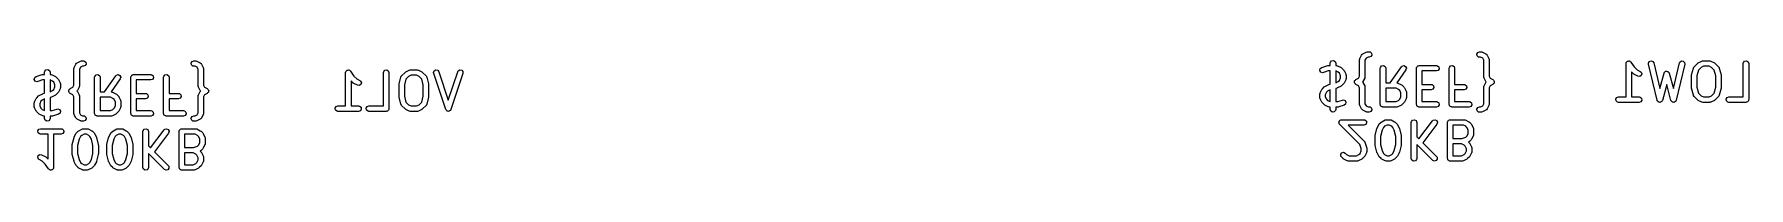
# Model space of a CAD drawing. Extents: x 4.53 to 6.69, y -3.76 to -2.38.
# Drawn here: x 4.827 to 6.691, y -3.761 to -3.632 of the extents above.
import ezdxf

# ---------------------------------------------------------------- set-up
doc = ezdxf.new("R2010")
doc.units = 0
doc.header["$MEASUREMENT"] = 0
doc.layers.add('BLACK', color=7, linetype='CONTINUOUS')

msp = doc.modelspace()

# ---------------------------------------------------------------- linework, layer by layer
at = {"layer": 'BLACK', "linetype": 'CONTINUOUS'}
for p, q in [((6.26978, -3.63514), (6.27039, -3.63431)), ((6.27039, -3.63431), (6.2708, -3.63414)), ((6.2708, -3.63414), (6.2711, -3.63382)), ((6.2711, -3.63382), (6.27485, -3.63194)), ((6.27485, -3.63194), (6.27583, -3.63165)), ((6.27583, -3.63165), (6.27601, -3.63169)), ((6.27601, -3.63169), (6.27617, -3.63163)), ((6.27617, -3.63163), (6.27805, -3.63163)), ((6.27805, -3.63163), (6.27906, -3.63181)), ((6.27906, -3.63181), (6.2806, -3.63311)), ((6.2806, -3.63311), (6.28095, -3.6351)), ((6.39512, -3.63407), (6.39613, -3.63232)), ((6.39547, -3.63606), (6.39512, -3.63407)), ((6.39613, -3.63232), (6.39803, -3.63163)), ((6.39803, -3.63163), (6.39991, -3.63163)), ((6.39991, -3.63163), (6.40092, -3.63181)), ((6.40092, -3.63181), (6.40105, -3.63192)), ((6.40105, -3.63192), (6.40123, -3.63194)), ((6.40123, -3.63194), (6.40498, -3.63382)), ((6.40498, -3.63382), (6.4058, -3.63443)), ((6.4058, -3.63443), (6.40598, -3.63483)), ((4.83809, -3.6538), (4.83826, -3.65279)), ((4.83826, -3.65279), (4.83956, -3.65124)), ((4.83956, -3.65124), (4.84155, -3.65089)), ((4.84155, -3.65089), (4.8433, -3.6519)), ((4.8433, -3.6519), (4.84399, -3.6538)), ((4.86996, -3.65005), (4.87013, -3.64904)), ((4.86996, -3.6681), (4.86996, -3.65005)), ((4.87013, -3.64904), (4.87025, -3.6489)), ((4.87025, -3.6489), (4.87027, -3.64873)), ((4.87027, -3.64873), (4.87214, -3.64498)), ((4.87214, -3.64498), (4.87275, -3.64416)), ((4.87275, -3.64416), (4.87316, -3.64398)), ((4.87316, -3.64398), (4.87346, -3.64366)), ((4.87346, -3.64366), (4.87721, -3.64178)), ((4.87699, -3.6485), (4.87586, -3.65075)), ((4.87586, -3.65075), (4.87586, -3.6688)), ((4.87923, -3.64738), (4.87699, -3.6485)), ((4.87721, -3.64178), (4.8782, -3.64149)), ((4.8782, -3.64149), (4.87837, -3.64153)), ((4.87837, -3.64153), (4.87853, -3.64147)), ((4.87853, -3.64147), (4.88041, -3.64147)), ((4.88041, -3.64738), (4.87923, -3.64738)), ((4.88041, -3.64147), (4.88142, -3.64165)), ((4.88231, -3.64669), (4.88041, -3.64738)), ((4.88142, -3.64165), (4.88297, -3.64295)), ((4.88332, -3.64494), (4.88231, -3.64669)), ((4.88297, -3.64295), (4.88332, -3.64494)), ((4.99749, -3.64391), (4.9985, -3.64216)), ((4.99784, -3.6459), (4.99749, -3.64391)), ((4.99938, -3.6472), (4.99784, -3.6459)), ((4.9985, -3.64216), (5.00039, -3.64147)), ((5.00039, -3.64738), (4.99938, -3.6472)), ((5.00039, -3.64147), (5.00227, -3.64147)), ((5.00157, -3.64738), (5.00039, -3.64738)), ((5.00382, -3.6485), (5.00157, -3.64738)), ((5.00227, -3.64147), (5.00328, -3.64165)), ((5.00328, -3.64165), (5.00341, -3.64176)), ((5.00341, -3.64176), (5.00359, -3.64178)), ((5.00359, -3.64178), (5.00734, -3.64366)), ((5.00494, -3.65075), (5.00382, -3.6485)), ((5.00494, -3.6688), (5.00494, -3.65075)), ((5.00734, -3.64366), (5.00816, -3.64427)), ((5.00816, -3.64427), (5.00834, -3.64468)), ((5.00834, -3.64468), (5.00866, -3.64498)), ((5.00866, -3.64498), (5.01053, -3.64873)), ((5.01053, -3.64873), (5.01083, -3.64971)), ((5.01083, -3.64971), (5.01079, -3.64988)), ((5.01079, -3.64988), (5.01085, -3.65005)), ((5.01085, -3.65005), (5.01085, -3.6681)), ((5.16556, -3.65315), (5.16558, -3.65298)), ((5.16558, -3.65298), (5.1662, -3.65239)), ((5.1662, -3.65239), (5.16675, -3.65173)), ((5.16675, -3.65173), (5.16691, -3.6517)), ((5.16691, -3.6517), (5.16704, -3.65159)), ((5.16704, -3.65159), (5.16789, -3.65153)), ((5.16789, -3.65153), (5.16874, -3.65138)), ((5.16874, -3.65138), (5.16888, -3.65147)), ((5.16888, -3.65147), (5.16905, -3.65146)), ((5.16905, -3.65146), (5.16974, -3.65196)), ((5.16974, -3.65196), (5.17048, -3.65239)), ((5.17048, -3.65239), (5.17054, -3.65255)), ((5.17054, -3.65255), (5.17068, -3.65265)), ((5.17068, -3.65265), (5.17427, -3.65803)), ((5.20669, -3.65328), (5.20799, -3.65173)), ((5.20799, -3.65173), (5.20998, -3.65138)), ((5.20998, -3.65138), (5.21173, -3.65239)), ((5.21173, -3.65239), (5.21242, -3.65429)), ((5.23064, -3.65352), (5.23439, -3.65165)), ((5.23439, -3.65165), (5.23538, -3.65136)), ((5.23538, -3.65136), (5.23555, -3.6514)), ((5.23555, -3.6514), (5.23571, -3.65134)), ((5.23571, -3.65134), (5.24321, -3.65134)), ((5.24321, -3.65134), (5.24422, -3.65152)), ((5.24422, -3.65152), (5.24436, -3.65163)), ((5.24436, -3.65163), (5.24453, -3.65165)), ((5.24453, -3.65165), (5.24828, -3.65352)), ((5.26088, -3.65421), (5.26163, -3.65233)), ((5.26163, -3.65233), (5.2634, -3.65137)), ((5.2634, -3.65137), (5.26538, -3.65177)), ((5.26538, -3.65177), (5.26664, -3.65336)), ((5.28728, -3.65336), (5.28777, -3.65246)), ((5.28777, -3.65246), (5.28949, -3.6514)), ((5.28949, -3.6514), (5.29149, -3.65169)), ((5.29149, -3.65169), (5.29283, -3.65321)), ((6.22451, -3.65189), (6.22491, -3.64991)), ((6.22547, -3.65366), (6.22451, -3.65189)), ((6.22491, -3.64991), (6.22649, -3.64865)), ((6.22649, -3.64865), (6.23212, -3.64678)), ((6.23353, -3.65253), (6.22836, -3.65426)), ((6.23212, -3.64678), (6.23299, -3.64665)), ((6.23299, -3.64665), (6.23305, -3.64663)), ((6.23305, -3.64663), (6.23572, -3.64663)), ((6.23572, -3.65253), (6.23353, -3.65253)), ((6.23572, -3.64396), (6.2359, -3.64295)), ((6.23572, -3.64663), (6.23572, -3.64396)), ((6.23572, -3.66696), (6.23572, -3.65253)), ((6.2359, -3.64295), (6.2372, -3.6414)), ((6.2372, -3.6414), (6.23919, -3.64105)), ((6.23919, -3.64105), (6.24094, -3.64206)), ((6.24094, -3.64206), (6.24163, -3.64396)), ((6.24163, -3.64396), (6.24163, -3.64663)), ((6.24163, -3.64663), (6.24243, -3.64663)), ((6.24173, -3.65253), (6.24163, -3.65253)), ((6.24163, -3.65253), (6.24163, -3.66543)), ((6.24443, -3.65388), (6.24173, -3.65253)), ((6.24243, -3.64663), (6.24344, -3.64681)), ((6.24344, -3.64681), (6.24357, -3.64692)), ((6.24357, -3.64692), (6.24375, -3.64694)), ((6.24375, -3.64694), (6.2475, -3.64881)), ((6.2475, -3.64881), (6.2482, -3.64934)), ((6.2482, -3.64934), (6.24826, -3.64937)), ((6.24826, -3.64937), (6.25014, -3.65124)), ((6.25014, -3.65124), (6.25064, -3.65197)), ((6.25064, -3.65197), (6.25069, -3.65201)), ((6.25069, -3.65201), (6.25257, -3.65576)), ((6.26759, -3.64021), (6.26777, -3.6392)), ((6.26759, -3.65826), (6.26759, -3.64021)), ((6.26777, -3.6392), (6.26789, -3.63906)), ((6.26789, -3.63906), (6.26791, -3.63889)), ((6.26791, -3.63889), (6.26978, -3.63514)), ((6.27462, -3.63866), (6.2735, -3.6409)), ((6.2735, -3.6409), (6.2735, -3.65895)), ((6.27687, -3.63754), (6.27462, -3.63866)), ((6.27805, -3.63754), (6.27687, -3.63754)), ((6.27994, -3.63684), (6.27805, -3.63754)), ((6.28095, -3.6351), (6.27994, -3.63684)), ((6.29009, -3.64958), (6.29027, -3.64857)), ((6.29009, -3.68895), (6.29009, -3.64958)), ((6.29027, -3.64857), (6.29157, -3.64702)), ((6.29157, -3.64702), (6.29356, -3.64667)), ((6.29356, -3.64667), (6.29531, -3.64768)), ((6.29531, -3.64768), (6.296, -3.64958)), ((6.296, -3.64958), (6.296, -3.66538)), ((6.30088, -3.66538), (6.31312, -3.64789)), ((6.31796, -3.65127), (6.30808, -3.66538)), ((6.31312, -3.64789), (6.31385, -3.64716)), ((6.31385, -3.64716), (6.3158, -3.64664)), ((6.3158, -3.64664), (6.31763, -3.64749)), ((6.31763, -3.64749), (6.31848, -3.64932)), ((6.31848, -3.64932), (6.31796, -3.65127)), ((6.32946, -3.64958), (6.32953, -3.6492)), ((6.32946, -3.68895), (6.32946, -3.64958)), ((6.32951, -3.64907), (6.32957, -3.64895)), ((6.32953, -3.6492), (6.32951, -3.64907)), ((6.32957, -3.64895), (6.32964, -3.64857)), ((6.32964, -3.64857), (6.33013, -3.64798)), ((6.33013, -3.64798), (6.33052, -3.64732)), ((6.33052, -3.64732), (6.33077, -3.64723)), ((6.33077, -3.64723), (6.33094, -3.64702)), ((6.33094, -3.64702), (6.33169, -3.64689)), ((6.33169, -3.64689), (6.33241, -3.64663)), ((6.33241, -3.64663), (6.35116, -3.64663)), ((6.35116, -3.65253), (6.33537, -3.65253)), ((6.33537, -3.65253), (6.33537, -3.66725)), ((6.35116, -3.64663), (6.35217, -3.64681)), ((6.35306, -3.65184), (6.35116, -3.65253)), ((6.35217, -3.64681), (6.35372, -3.6481)), ((6.35407, -3.65009), (6.35306, -3.65184)), ((6.35372, -3.6481), (6.35407, -3.65009)), ((6.36508, -3.64958), (6.36526, -3.64857)), ((6.36508, -3.68895), (6.36508, -3.64958)), ((6.36526, -3.64857), (6.36656, -3.64702)), ((6.36656, -3.64702), (6.36855, -3.64667)), ((6.36855, -3.64667), (6.3703, -3.64768)), ((6.3703, -3.64768), (6.37099, -3.64958)), ((6.37099, -3.64958), (6.37099, -3.66725)), ((6.39702, -3.63736), (6.39547, -3.63606)), ((6.39803, -3.63754), (6.39702, -3.63736)), ((6.39921, -3.63754), (6.39803, -3.63754)), ((6.40145, -3.63866), (6.39921, -3.63754)), ((6.40258, -3.6409), (6.40145, -3.63866)), ((6.40258, -3.65895), (6.40258, -3.6409)), ((6.40598, -3.63483), (6.4063, -3.63514)), ((6.4063, -3.63514), (6.40817, -3.63889)), ((6.40817, -3.63889), (6.40846, -3.63987)), ((6.40846, -3.63987), (6.40842, -3.64004)), ((6.40842, -3.64004), (6.40848, -3.64021)), ((6.40848, -3.64021), (6.40848, -3.65826)), ((6.55728, -3.64445), (6.55746, -3.64344)), ((6.55728, -3.68087), (6.55728, -3.64445)), ((6.55746, -3.64344), (6.55757, -3.64331)), ((6.55757, -3.64331), (6.55759, -3.64314)), ((6.55759, -3.64314), (6.55821, -3.64255)), ((6.55821, -3.64255), (6.55876, -3.64189)), ((6.55876, -3.64189), (6.55893, -3.64186)), ((6.55893, -3.64186), (6.55905, -3.64174)), ((6.55905, -3.64174), (6.5599, -3.64169)), ((6.5599, -3.64169), (6.56075, -3.64154)), ((6.56075, -3.64154), (6.5609, -3.64163)), ((6.5609, -3.64163), (6.56107, -3.64161)), ((6.56107, -3.64161), (6.56176, -3.64212)), ((6.56176, -3.64212), (6.5625, -3.64255)), ((6.5625, -3.64255), (6.56256, -3.64271)), ((6.56256, -3.64271), (6.56269, -3.64281)), ((6.56269, -3.64281), (6.56628, -3.64819)), ((6.56628, -3.64819), (6.56948, -3.6514)), ((6.56948, -3.6514), (6.57281, -3.65306)), ((6.57281, -3.65306), (6.57363, -3.65367)), ((6.58167, -3.64411), (6.58258, -3.6423)), ((6.58174, -3.64513), (6.58167, -3.64411)), ((6.59111, -3.6845), (6.58174, -3.64513)), ((6.58258, -3.6423), (6.58443, -3.6415)), ((6.58443, -3.6415), (6.58637, -3.64208)), ((6.58637, -3.64208), (6.58748, -3.64376)), ((6.58748, -3.64376), (6.59414, -3.67175)), ((6.60009, -3.65328), (6.60071, -3.65285)), ((6.60071, -3.65285), (6.60098, -3.65287)), ((6.60098, -3.65287), (6.60123, -3.65276)), ((6.60123, -3.65276), (6.60196, -3.65295)), ((6.60196, -3.65295), (6.60273, -3.65302)), ((6.60273, -3.65302), (6.60292, -3.65321)), ((6.60882, -3.67175), (6.61548, -3.64376)), ((6.62123, -3.64513), (6.61185, -3.6845)), ((6.61548, -3.64376), (6.61589, -3.64282)), ((6.61589, -3.64282), (6.61751, -3.64162)), ((6.61751, -3.64162), (6.61953, -3.64174)), ((6.61953, -3.64174), (6.62099, -3.64313)), ((6.62099, -3.64313), (6.62123, -3.64513)), ((6.62861, -3.65686), (6.63049, -3.64936)), ((6.63049, -3.64936), (6.63091, -3.64842)), ((6.63091, -3.64842), (6.63114, -3.64825)), ((6.63114, -3.64825), (6.63126, -3.64798)), ((6.63126, -3.64798), (6.63501, -3.64424)), ((6.63602, -3.65158), (6.63443, -3.65794)), ((6.63501, -3.64424), (6.63574, -3.64373)), ((6.63574, -3.64373), (6.63578, -3.64368)), ((6.63578, -3.64368), (6.63953, -3.64181)), ((6.63885, -3.64875), (6.63602, -3.65158)), ((6.64155, -3.6474), (6.63885, -3.64875)), ((6.63953, -3.64181), (6.64051, -3.64151)), ((6.64051, -3.64151), (6.64069, -3.64156)), ((6.64069, -3.64156), (6.64085, -3.6415)), ((6.64085, -3.6415), (6.64835, -3.6415)), ((6.64765, -3.6474), (6.64155, -3.6474)), ((6.65035, -3.64875), (6.64765, -3.6474)), ((6.64835, -3.6415), (6.64936, -3.64167)), ((6.64936, -3.64167), (6.6495, -3.64179)), ((6.6495, -3.64179), (6.64967, -3.64181)), ((6.64967, -3.64181), (6.65342, -3.64368)), ((6.65318, -3.65158), (6.65035, -3.64875)), ((6.65477, -3.65794), (6.65318, -3.65158)), ((6.65342, -3.64368), (6.65413, -3.64421)), ((6.65413, -3.64421), (6.65419, -3.64424)), ((6.65419, -3.64424), (6.65794, -3.64798)), ((6.65794, -3.64798), (6.65853, -3.64882)), ((6.65853, -3.64882), (6.65855, -3.64912)), ((6.65855, -3.64912), (6.65871, -3.64936)), ((6.65871, -3.64936), (6.66059, -3.65686)), ((6.68477, -3.64445), (6.68495, -3.64344)), ((6.68477, -3.68087), (6.68477, -3.64445)), ((6.68495, -3.64344), (6.68624, -3.64189)), ((6.68624, -3.64189), (6.68823, -3.64154)), ((6.68823, -3.64154), (6.68998, -3.64255)), ((6.68998, -3.64255), (6.69067, -3.64445)), ((6.69067, -3.64445), (6.69067, -3.68382)), ((4.82687, -3.66173), (4.82727, -3.65975)), ((4.82783, -3.66351), (4.82687, -3.66173)), ((4.82727, -3.65975), (4.82886, -3.6585)), ((4.82971, -3.66425), (4.82783, -3.66351)), ((4.82886, -3.6585), (4.83448, -3.65662)), ((4.83072, -3.6641), (4.82971, -3.66425)), ((4.83589, -3.66238), (4.83072, -3.6641)), ((4.83448, -3.65662), (4.83535, -3.65649)), ((4.83535, -3.65649), (4.83541, -3.65647)), ((4.83541, -3.65647), (4.83809, -3.65647)), ((4.83809, -3.66238), (4.83589, -3.66238)), ((4.83809, -3.65647), (4.83809, -3.6538)), ((4.83809, -3.6768), (4.83809, -3.66238)), ((4.84399, -3.6538), (4.84399, -3.65647)), ((4.84399, -3.65647), (4.84479, -3.65647)), ((4.84409, -3.66238), (4.84399, -3.66238)), ((4.84399, -3.66238), (4.84399, -3.67527)), ((4.84679, -3.66372), (4.84409, -3.66238)), ((4.84479, -3.65647), (4.8458, -3.65665)), ((4.8458, -3.65665), (4.84593, -3.65676)), ((4.84593, -3.65676), (4.84611, -3.65678)), ((4.84611, -3.65678), (4.84986, -3.65866)), ((4.84799, -3.66492), (4.84679, -3.66372)), ((4.84933, -3.66762), (4.84799, -3.66492)), ((4.84799, -3.67267), (4.84933, -3.66997)), ((4.84933, -3.66997), (4.84933, -3.66762)), ((4.84986, -3.65866), (4.85057, -3.65918)), ((4.85057, -3.65918), (4.85063, -3.65921)), ((4.85063, -3.65921), (4.8525, -3.66108)), ((4.8525, -3.66108), (4.85301, -3.66181)), ((4.85301, -3.66181), (4.85305, -3.66185)), ((4.85305, -3.66185), (4.85493, -3.6656)), ((4.85493, -3.6656), (4.85522, -3.66658)), ((4.85506, -3.67168), (4.85495, -3.67182)), ((4.85524, -3.67067), (4.85506, -3.67168)), ((4.85522, -3.66658), (4.85518, -3.66676)), ((4.85518, -3.66676), (4.85524, -3.66692)), ((4.85524, -3.66692), (4.85524, -3.67067)), ((4.86596, -3.67178), (4.86883, -3.67035)), ((4.86883, -3.67035), (4.86996, -3.6681)), ((4.87555, -3.67012), (4.87368, -3.67387)), ((4.87557, -3.66994), (4.87555, -3.67012)), ((4.87568, -3.66981), (4.87557, -3.66994)), ((4.87586, -3.6688), (4.87568, -3.66981)), ((4.89245, -3.65942), (4.89263, -3.65841)), ((4.89245, -3.69879), (4.89245, -3.65942)), ((4.89263, -3.65841), (4.89393, -3.65687)), ((4.89393, -3.65687), (4.89592, -3.65652)), ((4.89592, -3.65652), (4.89767, -3.65753)), ((4.89767, -3.65753), (4.89836, -3.65942)), ((4.89836, -3.65942), (4.89836, -3.67522)), ((4.90324, -3.67522), (4.91549, -3.65773)), ((4.92032, -3.66112), (4.91045, -3.67523)), ((4.91549, -3.65773), (4.91621, -3.657)), ((4.91621, -3.657), (4.91816, -3.65648)), ((4.91816, -3.65648), (4.91999, -3.65733)), ((4.91999, -3.65733), (4.92085, -3.65917)), ((4.92085, -3.65917), (4.92032, -3.66112)), ((4.93182, -3.65942), (4.93189, -3.65904)), ((4.93182, -3.69879), (4.93182, -3.65942)), ((4.93187, -3.65891), (4.93193, -3.6588)), ((4.93189, -3.65904), (4.93187, -3.65891)), ((4.93193, -3.6588), (4.932, -3.65841)), ((4.932, -3.65841), (4.9325, -3.65783)), ((4.9325, -3.65783), (4.93288, -3.65716)), ((4.93288, -3.65716), (4.93313, -3.65707)), ((4.93313, -3.65707), (4.9333, -3.65687)), ((4.9333, -3.65687), (4.93406, -3.65673)), ((4.93406, -3.65673), (4.93478, -3.65647)), ((4.93478, -3.65647), (4.95352, -3.65647)), ((4.95352, -3.66238), (4.93773, -3.66238)), ((4.93773, -3.66238), (4.93773, -3.67709)), ((4.95352, -3.65647), (4.95453, -3.65665)), ((4.95542, -3.66169), (4.95352, -3.66238)), ((4.95453, -3.65665), (4.95608, -3.65795)), ((4.95643, -3.65994), (4.95542, -3.66169)), ((4.95608, -3.65795), (4.95643, -3.65994)), ((4.96744, -3.65942), (4.96762, -3.65841)), ((4.96744, -3.69879), (4.96744, -3.65942)), ((4.96762, -3.65841), (4.96892, -3.65687)), ((4.96892, -3.65687), (4.97091, -3.65652)), ((4.97091, -3.65652), (4.97266, -3.65753)), ((4.97266, -3.65753), (4.97335, -3.65942)), ((4.97335, -3.65942), (4.97335, -3.67709)), ((5.005, -3.66896), (5.00494, -3.6688)), ((5.00496, -3.66913), (5.005, -3.66896)), ((5.00525, -3.67012), (5.00496, -3.66913)), ((5.00713, -3.67387), (5.00525, -3.67012)), ((5.01085, -3.6681), (5.01197, -3.67035)), ((5.01197, -3.67035), (5.01484, -3.67178)), ((5.16527, -3.65429), (5.16545, -3.65328)), ((5.16527, -3.69071), (5.16527, -3.65429)), ((5.16545, -3.65328), (5.16556, -3.65315)), ((5.17363, -3.66575), (5.17118, -3.66329)), ((5.17118, -3.66329), (5.17118, -3.69071)), ((5.17369, -3.66578), (5.17363, -3.66575)), ((5.1744, -3.66631), (5.17369, -3.66578)), ((5.17427, -3.65803), (5.17747, -3.66124)), ((5.17815, -3.66818), (5.1744, -3.66631)), ((5.17747, -3.66124), (5.18079, -3.6629)), ((5.18016, -3.66841), (5.17815, -3.66818)), ((5.18184, -3.6673), (5.18016, -3.66841)), ((5.18079, -3.6629), (5.18162, -3.66351)), ((5.18162, -3.66351), (5.18242, -3.66536)), ((5.18242, -3.66536), (5.18184, -3.6673)), ((5.20651, -3.65429), (5.20669, -3.65328)), ((5.20651, -3.69071), (5.20651, -3.65429)), ((5.21242, -3.65429), (5.21242, -3.69366)), ((5.22339, -3.66741), (5.22349, -3.66683)), ((5.22339, -3.68054), (5.22339, -3.66741)), ((5.22348, -3.6667), (5.22535, -3.6592)), ((5.22349, -3.66683), (5.22348, -3.6667)), ((5.22535, -3.6592), (5.22577, -3.65826)), ((5.22577, -3.65826), (5.226, -3.65809)), ((5.226, -3.65809), (5.22613, -3.65783)), ((5.22613, -3.65783), (5.22988, -3.65408)), ((5.23088, -3.66142), (5.22929, -3.66778)), ((5.22929, -3.66778), (5.22929, -3.68017)), ((5.22988, -3.65408), (5.2306, -3.65357)), ((5.2306, -3.65357), (5.23064, -3.65352)), ((5.23371, -3.65859), (5.23088, -3.66142)), ((5.23641, -3.65724), (5.23371, -3.65859)), ((5.24252, -3.65724), (5.23641, -3.65724)), ((5.24521, -3.65859), (5.24252, -3.65724)), ((5.24805, -3.66142), (5.24521, -3.65859)), ((5.24963, -3.66778), (5.24805, -3.66142)), ((5.24828, -3.65352), (5.24899, -3.65405)), ((5.24899, -3.65405), (5.24905, -3.65408)), ((5.24905, -3.65408), (5.2528, -3.65783)), ((5.24963, -3.68017), (5.24963, -3.66778)), ((5.2528, -3.65783), (5.25339, -3.65867)), ((5.25339, -3.65867), (5.25341, -3.65896)), ((5.25341, -3.65896), (5.25358, -3.6592)), ((5.25358, -3.6592), (5.25545, -3.6667)), ((5.25545, -3.6667), (5.25549, -3.66729)), ((5.25549, -3.66729), (5.25554, -3.66741)), ((5.25554, -3.66741), (5.25554, -3.68054)), ((5.26103, -3.65522), (5.26088, -3.65421)), ((5.27416, -3.69459), (5.26103, -3.65522)), ((5.26664, -3.65336), (5.27696, -3.68432)), ((5.27696, -3.68432), (5.28728, -3.65336)), ((5.29288, -3.65522), (5.27976, -3.69459)), ((5.29283, -3.65321), (5.29288, -3.65522)), ((6.22735, -3.65441), (6.22547, -3.65366)), ((6.22721, -3.67186), (6.22909, -3.66999)), ((6.22836, -3.65426), (6.22735, -3.65441)), ((6.22909, -3.66999), (6.22981, -3.66948)), ((6.22981, -3.66948), (6.22986, -3.66944)), ((6.22986, -3.66944), (6.23361, -3.66756)), ((6.23361, -3.66756), (6.23409, -3.66742)), ((6.23409, -3.66742), (6.23421, -3.66734)), ((6.23421, -3.66734), (6.23572, -3.66696)), ((6.24163, -3.66543), (6.24443, -3.66403)), ((6.24314, -3.67119), (6.24163, -3.67157)), ((6.24163, -3.67157), (6.24163, -3.686)), ((6.24326, -3.67111), (6.24314, -3.67119)), ((6.24375, -3.67097), (6.24326, -3.67111)), ((6.2475, -3.66909), (6.24375, -3.67097)), ((6.24562, -3.65508), (6.24443, -3.65388)), ((6.24443, -3.66403), (6.24562, -3.66283)), ((6.24697, -3.65778), (6.24562, -3.65508)), ((6.24562, -3.66283), (6.24697, -3.66013)), ((6.24697, -3.66013), (6.24697, -3.65778)), ((6.24754, -3.66905), (6.2475, -3.66909)), ((6.24826, -3.66854), (6.24754, -3.66905)), ((6.25014, -3.66667), (6.24826, -3.66854)), ((6.25017, -3.66661), (6.25014, -3.66667)), ((6.25069, -3.6659), (6.25017, -3.66661)), ((6.25257, -3.66215), (6.25069, -3.6659)), ((6.25257, -3.65576), (6.25286, -3.65674)), ((6.25259, -3.66197), (6.25257, -3.66215)), ((6.2527, -3.66184), (6.25259, -3.66197)), ((6.25288, -3.66083), (6.2527, -3.66184)), ((6.25286, -3.65674), (6.25282, -3.65691)), ((6.25282, -3.65691), (6.25288, -3.65708)), ((6.25288, -3.65708), (6.25288, -3.66083)), ((6.26198, -3.66476), (6.26217, -3.66409)), ((6.26211, -3.66507), (6.26198, -3.66476)), ((6.26209, -3.66542), (6.26211, -3.66507)), ((6.2625, -3.66598), (6.26209, -3.66542)), ((6.26217, -3.66409), (6.26221, -3.6634)), ((6.26221, -3.6634), (6.26245, -3.66315)), ((6.26245, -3.66315), (6.26255, -3.66282)), ((6.26278, -3.66661), (6.2625, -3.66598)), ((6.26255, -3.66282), (6.26313, -3.66244)), ((6.26321, -3.66693), (6.26278, -3.66661)), ((6.26313, -3.66244), (6.2636, -3.66194)), ((6.2633, -3.66704), (6.26321, -3.66693)), ((6.2634, -3.66707), (6.2633, -3.66704)), ((6.2636, -3.66722), (6.2634, -3.66707)), ((6.2636, -3.66194), (6.26647, -3.6605)), ((6.26647, -3.66865), (6.2636, -3.66722)), ((6.26647, -3.6605), (6.26759, -3.65826)), ((6.26759, -3.6709), (6.26647, -3.66865)), ((6.26759, -3.68895), (6.26759, -3.6709)), ((6.27131, -3.66402), (6.27089, -3.66459)), ((6.27089, -3.66459), (6.27099, -3.66483)), ((6.27099, -3.66483), (6.27131, -3.66513)), ((6.27319, -3.66027), (6.27131, -3.66402)), ((6.27131, -3.66513), (6.27319, -3.66888)), ((6.27321, -3.6601), (6.27319, -3.66027)), ((6.27319, -3.66888), (6.27348, -3.66987)), ((6.27332, -3.65996), (6.27321, -3.6601)), ((6.2735, -3.65895), (6.27332, -3.65996)), ((6.27348, -3.66987), (6.27344, -3.67004)), ((6.27344, -3.67004), (6.2735, -3.6702)), ((6.2735, -3.6702), (6.2735, -3.68825)), ((6.296, -3.66538), (6.30088, -3.66538)), ((6.30735, -3.67128), (6.296, -3.67128)), ((6.296, -3.67128), (6.296, -3.686)), ((6.31004, -3.67263), (6.30735, -3.67128)), ((6.30808, -3.66538), (6.30905, -3.66555)), ((6.30905, -3.66555), (6.30919, -3.66567)), ((6.30919, -3.66567), (6.30936, -3.66569)), ((6.30936, -3.66569), (6.31311, -3.66756)), ((6.31311, -3.66756), (6.31382, -3.66809)), ((6.31382, -3.66809), (6.31388, -3.66812)), ((6.31388, -3.66812), (6.31575, -3.66999)), ((6.31575, -3.66999), (6.31626, -3.67071)), ((6.31626, -3.67071), (6.31631, -3.67076)), ((6.31631, -3.67076), (6.31818, -3.67451)), ((6.33537, -3.66725), (6.34554, -3.66725)), ((6.34554, -3.66725), (6.34655, -3.66743)), ((6.34655, -3.66743), (6.3481, -3.66873)), ((6.34845, -3.67072), (6.34744, -3.67246)), ((6.3481, -3.66873), (6.34845, -3.67072)), ((6.37099, -3.66725), (6.38116, -3.66725)), ((6.38116, -3.66725), (6.38217, -3.66743)), ((6.38217, -3.66743), (6.38372, -3.66873)), ((6.38407, -3.67072), (6.38306, -3.67246)), ((6.38372, -3.66873), (6.38407, -3.67072)), ((6.40264, -3.65912), (6.40258, -3.65895)), ((6.40258, -3.6702), (6.40276, -3.66919)), ((6.40258, -3.68825), (6.40258, -3.6702)), ((6.4026, -3.65929), (6.40264, -3.65912)), ((6.40289, -3.66027), (6.4026, -3.65929)), ((6.40276, -3.66919), (6.40287, -3.66906)), ((6.40287, -3.66906), (6.40289, -3.66888)), ((6.40476, -3.66402), (6.40289, -3.66027)), ((6.40289, -3.66888), (6.40476, -3.66513)), ((6.40509, -3.66433), (6.40476, -3.66402)), ((6.40476, -3.66513), (6.40519, -3.66456)), ((6.40519, -3.66456), (6.40509, -3.66433)), ((6.40848, -3.65826), (6.40961, -3.6605)), ((6.40961, -3.66865), (6.40848, -3.6709)), ((6.40848, -3.6709), (6.40848, -3.68895)), ((6.40961, -3.6605), (6.41248, -3.66194)), ((6.41248, -3.66722), (6.40961, -3.66865)), ((6.41248, -3.66194), (6.41268, -3.66209)), ((6.41295, -3.66672), (6.41248, -3.66722)), ((6.41268, -3.66209), (6.41278, -3.66211)), ((6.41278, -3.66211), (6.41286, -3.66223)), ((6.41286, -3.66223), (6.4133, -3.66255)), ((6.41353, -3.66634), (6.41295, -3.66672)), ((6.4133, -3.66255), (6.41357, -3.66318)), ((6.41363, -3.66601), (6.41353, -3.66634)), ((6.41357, -3.66318), (6.41399, -3.66374)), ((6.41386, -3.66575), (6.41363, -3.66601)), ((6.41391, -3.66506), (6.41386, -3.66575)), ((6.4141, -3.6644), (6.41391, -3.66506)), ((6.41399, -3.66374), (6.41396, -3.66408)), ((6.41396, -3.66408), (6.4141, -3.6644)), ((6.56565, -3.65591), (6.56319, -3.65345)), ((6.56319, -3.65345), (6.56319, -3.68087)), ((6.56571, -3.65594), (6.56565, -3.65591)), ((6.56641, -3.65646), (6.56571, -3.65594)), ((6.57016, -3.65834), (6.56641, -3.65646)), ((6.57217, -3.65857), (6.57016, -3.65834)), ((6.57386, -3.65746), (6.57217, -3.65857)), ((6.57363, -3.65367), (6.57443, -3.65552)), ((6.57443, -3.65552), (6.57386, -3.65746)), ((6.59414, -3.67175), (6.59863, -3.65494)), ((6.60148, -3.66716), (6.59684, -3.68458)), ((6.59863, -3.65494), (6.59906, -3.65401)), ((6.59906, -3.65401), (6.59928, -3.65385)), ((6.59928, -3.65385), (6.5994, -3.65361)), ((6.5994, -3.65361), (6.60009, -3.65328)), ((6.60613, -3.68458), (6.60148, -3.66716)), ((6.60292, -3.65321), (6.60318, -3.65328)), ((6.60318, -3.65328), (6.60361, -3.65391)), ((6.60361, -3.65391), (6.60416, -3.65445)), ((6.60416, -3.65445), (6.60418, -3.65471)), ((6.60418, -3.65471), (6.60433, -3.65494)), ((6.60433, -3.65494), (6.60882, -3.67175)), ((6.62852, -3.65757), (6.62863, -3.65699)), ((6.62852, -3.67069), (6.62852, -3.65757)), ((6.62857, -3.67082), (6.62852, -3.67069)), ((6.62861, -3.67141), (6.62857, -3.67082)), ((6.62863, -3.65699), (6.62861, -3.65686)), ((6.63049, -3.67891), (6.62861, -3.67141)), ((6.63443, -3.65794), (6.63443, -3.67033)), ((6.63443, -3.67033), (6.63602, -3.67668)), ((6.65318, -3.67668), (6.65477, -3.67033)), ((6.65477, -3.67033), (6.65477, -3.65794)), ((6.66059, -3.67141), (6.65871, -3.67891)), ((6.66068, -3.67069), (6.66057, -3.67128)), ((6.66057, -3.67128), (6.66059, -3.67141)), ((6.66059, -3.65686), (6.66063, -3.65744)), ((6.66063, -3.65744), (6.66068, -3.65757)), ((6.66068, -3.65757), (6.66068, -3.67069)), ((4.82684, -3.68754), (4.82702, -3.68653)), ((4.82684, -3.69129), (4.82684, -3.68754)), ((4.82702, -3.68653), (4.82713, -3.6864)), ((4.82713, -3.6864), (4.82715, -3.68622)), ((4.82715, -3.68622), (4.82902, -3.68247)), ((4.82902, -3.68247), (4.82955, -3.68177)), ((4.82955, -3.68177), (4.82958, -3.68171)), ((4.82958, -3.68171), (4.83145, -3.67983)), ((4.83145, -3.67983), (4.83217, -3.67933)), ((4.83217, -3.67933), (4.83222, -3.67928)), ((4.83222, -3.67928), (4.83597, -3.6774)), ((4.83409, -3.68554), (4.83274, -3.68824)), ((4.83274, -3.68824), (4.83274, -3.6906)), ((4.83529, -3.68435), (4.83409, -3.68554)), ((4.83809, -3.68295), (4.83529, -3.68435)), ((4.83597, -3.6774), (4.83646, -3.67726)), ((4.83646, -3.67726), (4.83657, -3.67718)), ((4.83657, -3.67718), (4.83809, -3.6768)), ((4.83809, -3.69584), (4.83809, -3.68295)), ((4.84399, -3.67527), (4.84679, -3.67387)), ((4.8455, -3.68104), (4.84399, -3.68141)), ((4.84399, -3.68141), (4.84399, -3.69584)), ((4.84562, -3.68096), (4.8455, -3.68104)), ((4.84611, -3.68081), (4.84562, -3.68096)), ((4.84986, -3.67894), (4.84611, -3.68081)), ((4.84679, -3.67387), (4.84799, -3.67267)), ((4.8499, -3.67889), (4.84986, -3.67894)), ((4.85063, -3.67838), (4.8499, -3.67889)), ((4.8525, -3.67651), (4.85063, -3.67838)), ((4.85253, -3.67645), (4.8525, -3.67651)), ((4.85305, -3.67574), (4.85253, -3.67645)), ((4.85493, -3.67199), (4.85305, -3.67574)), ((4.85495, -3.67182), (4.85493, -3.67199)), ((4.86434, -3.6746), (4.86453, -3.67394)), ((4.86448, -3.67492), (4.86434, -3.6746)), ((4.86446, -3.67526), (4.86448, -3.67492)), ((4.86487, -3.67582), (4.86446, -3.67526)), ((4.86453, -3.67394), (4.86458, -3.67325)), ((4.86458, -3.67325), (4.86481, -3.67299)), ((4.86481, -3.67299), (4.86491, -3.67266)), ((4.86514, -3.67645), (4.86487, -3.67582)), ((4.86491, -3.67266), (4.86549, -3.67228)), ((4.86558, -3.67677), (4.86514, -3.67645)), ((4.86549, -3.67228), (4.86596, -3.67178)), ((4.86566, -3.67689), (4.86558, -3.67677)), ((4.86576, -3.67691), (4.86566, -3.67689)), ((4.86596, -3.67706), (4.86576, -3.67691)), ((4.86883, -3.6785), (4.86596, -3.67706)), ((4.86996, -3.68074), (4.86883, -3.6785)), ((4.86996, -3.69879), (4.86996, -3.68074)), ((4.87368, -3.67387), (4.87325, -3.67444)), ((4.87325, -3.67444), (4.87335, -3.67467)), ((4.87335, -3.67467), (4.87368, -3.67498)), ((4.87368, -3.67498), (4.87555, -3.67873)), ((4.87555, -3.67873), (4.87584, -3.67971)), ((4.87584, -3.67971), (4.8758, -3.67988)), ((4.8758, -3.67988), (4.87586, -3.68005)), ((4.87586, -3.68005), (4.87586, -3.6981)), ((4.89836, -3.67522), (4.90324, -3.67522)), ((4.90971, -3.68112), (4.89836, -3.68112)), ((4.89836, -3.68112), (4.89836, -3.69584)), ((4.91241, -3.68247), (4.90971, -3.68112)), ((4.91045, -3.67523), (4.91141, -3.6754)), ((4.91141, -3.6754), (4.91155, -3.67551)), ((4.91155, -3.67551), (4.91173, -3.67553)), ((4.91173, -3.67553), (4.91547, -3.6774)), ((4.9136, -3.68367), (4.91241, -3.68247)), ((4.91495, -3.68637), (4.9136, -3.68367)), ((4.91495, -3.6906), (4.91495, -3.68637)), ((4.91547, -3.6774), (4.91618, -3.67793)), ((4.91618, -3.67793), (4.91624, -3.67796)), ((4.91624, -3.67796), (4.91812, -3.67983)), ((4.91812, -3.67983), (4.91862, -3.68056)), ((4.91862, -3.68056), (4.91867, -3.6806)), ((4.91867, -3.6806), (4.92054, -3.68435)), ((4.92054, -3.68435), (4.92084, -3.68533)), ((4.92084, -3.68533), (4.9208, -3.6855)), ((4.9208, -3.6855), (4.92086, -3.68567)), ((4.92086, -3.68567), (4.92086, -3.69129)), ((4.93773, -3.67709), (4.9479, -3.67709)), ((4.9479, -3.683), (4.93773, -3.683)), ((4.93773, -3.683), (4.93773, -3.69584)), ((4.9479, -3.67709), (4.94891, -3.67727)), ((4.9498, -3.68231), (4.9479, -3.683)), ((4.94891, -3.67727), (4.95046, -3.67857)), ((4.95081, -3.68056), (4.9498, -3.68231)), ((4.95046, -3.67857), (4.95081, -3.68056)), ((4.97335, -3.67709), (4.98352, -3.67709)), ((4.98352, -3.683), (4.97335, -3.683)), ((4.97335, -3.683), (4.97335, -3.69584)), ((4.98352, -3.67709), (4.98453, -3.67727)), ((4.98542, -3.68231), (4.98352, -3.683)), ((4.98453, -3.67727), (4.98608, -3.67857)), ((4.98643, -3.68056), (4.98542, -3.68231)), ((4.98608, -3.67857), (4.98643, -3.68056)), ((5.00494, -3.68005), (5.00512, -3.67904)), ((5.00494, -3.6981), (5.00494, -3.68005)), ((5.00512, -3.67904), (5.00523, -3.6789)), ((5.00523, -3.6789), (5.00525, -3.67873)), ((5.00525, -3.67873), (5.00713, -3.67498)), ((5.00745, -3.67417), (5.00713, -3.67387)), ((5.00713, -3.67498), (5.00755, -3.67441)), ((5.00755, -3.67441), (5.00745, -3.67417)), ((5.01197, -3.6785), (5.01085, -3.68074)), ((5.01085, -3.68074), (5.01085, -3.69879)), ((5.01484, -3.67706), (5.01197, -3.6785)), ((5.01484, -3.67178), (5.01504, -3.67193)), ((5.01531, -3.67656), (5.01484, -3.67706)), ((5.01504, -3.67193), (5.01514, -3.67196)), ((5.01514, -3.67196), (5.01523, -3.67207)), ((5.01523, -3.67207), (5.01566, -3.67239)), ((5.01589, -3.67618), (5.01531, -3.67656)), ((5.01566, -3.67239), (5.01594, -3.67302)), ((5.01599, -3.67585), (5.01589, -3.67618)), ((5.01594, -3.67302), (5.01635, -3.67358)), ((5.01623, -3.6756), (5.01599, -3.67585)), ((5.01627, -3.67491), (5.01623, -3.6756)), ((5.01646, -3.67424), (5.01627, -3.67491)), ((5.01635, -3.67358), (5.01633, -3.67393)), ((5.01633, -3.67393), (5.01646, -3.67424)), ((5.22343, -3.68067), (5.22339, -3.68054)), ((5.22348, -3.68125), (5.22343, -3.68067)), ((5.22535, -3.68875), (5.22348, -3.68125)), ((5.22551, -3.68899), (5.22535, -3.68875)), ((5.22554, -3.68928), (5.22551, -3.68899)), ((5.22613, -3.69012), (5.22554, -3.68928)), ((5.22988, -3.69387), (5.22613, -3.69012)), ((5.22929, -3.68017), (5.23088, -3.68653)), ((5.23088, -3.68653), (5.23371, -3.68936)), ((5.23371, -3.68936), (5.23641, -3.69071)), ((5.24252, -3.69071), (5.24521, -3.68936)), ((5.24521, -3.68936), (5.24805, -3.68653)), ((5.24805, -3.68653), (5.24963, -3.68017)), ((5.2528, -3.69012), (5.24905, -3.69387)), ((5.25292, -3.68986), (5.2528, -3.69012)), ((5.25316, -3.68969), (5.25292, -3.68986)), ((5.25358, -3.68875), (5.25316, -3.68969)), ((5.25545, -3.68125), (5.25358, -3.68875)), ((5.25554, -3.68054), (5.25544, -3.68112)), ((5.25544, -3.68112), (5.25545, -3.68125)), ((6.22448, -3.6777), (6.22465, -3.67669)), ((6.22448, -3.68145), (6.22448, -3.6777)), ((6.22454, -3.68162), (6.22448, -3.68145)), ((6.22449, -3.68179), (6.22454, -3.68162)), ((6.22479, -3.68277), (6.22449, -3.68179)), ((6.22465, -3.67669), (6.22477, -3.67656)), ((6.22477, -3.67656), (6.22479, -3.67638)), ((6.22479, -3.67638), (6.22666, -3.67263)), ((6.22666, -3.68652), (6.22479, -3.68277)), ((6.22666, -3.67263), (6.22719, -3.67192)), ((6.22671, -3.68657), (6.22666, -3.68652)), ((6.22721, -3.68729), (6.22671, -3.68657)), ((6.22719, -3.67192), (6.22721, -3.67186)), ((6.22909, -3.68916), (6.22721, -3.68729)), ((6.22915, -3.68919), (6.22909, -3.68916)), ((6.22986, -3.68972), (6.22915, -3.68919)), ((6.23361, -3.69159), (6.22986, -3.68972)), ((6.23173, -3.6757), (6.23038, -3.6784)), ((6.23038, -3.6784), (6.23038, -3.68075)), ((6.23038, -3.68075), (6.23173, -3.68345)), ((6.23293, -3.6745), (6.23173, -3.6757)), ((6.23173, -3.68345), (6.23293, -3.68465)), ((6.23572, -3.67311), (6.23293, -3.6745)), ((6.23293, -3.68465), (6.23562, -3.686)), ((6.23562, -3.686), (6.23572, -3.686)), ((6.23572, -3.686), (6.23572, -3.67311)), ((6.24163, -3.686), (6.24382, -3.686)), ((6.24382, -3.686), (6.24899, -3.68427)), ((6.25086, -3.68988), (6.24523, -3.69175)), ((6.24899, -3.68427), (6.25001, -3.68412)), ((6.25001, -3.68412), (6.25188, -3.68487)), ((6.25244, -3.68862), (6.25086, -3.68988)), ((6.25188, -3.68487), (6.25285, -3.68664)), ((6.25285, -3.68664), (6.25244, -3.68862)), ((6.26765, -3.68912), (6.26759, -3.68895)), ((6.26761, -3.68929), (6.26765, -3.68912)), ((6.26791, -3.69027), (6.26761, -3.68929)), ((6.26978, -3.69402), (6.26791, -3.69027)), ((6.2735, -3.68825), (6.27462, -3.6905)), ((6.29035, -3.68967), (6.29009, -3.68895)), ((6.29049, -3.69043), (6.29035, -3.68967)), ((6.296, -3.686), (6.30735, -3.686)), ((6.30735, -3.686), (6.31004, -3.68465)), ((6.31311, -3.68972), (6.30936, -3.69159)), ((6.31124, -3.67383), (6.31004, -3.67263)), ((6.31004, -3.68465), (6.31124, -3.68345)), ((6.31259, -3.67652), (6.31124, -3.67383)), ((6.31124, -3.68345), (6.31259, -3.68075)), ((6.31259, -3.68075), (6.31259, -3.67652)), ((6.31316, -3.68967), (6.31311, -3.68972)), ((6.31388, -3.68916), (6.31316, -3.68967)), ((6.31575, -3.68729), (6.31388, -3.68916)), ((6.31578, -3.68723), (6.31575, -3.68729)), ((6.31631, -3.68652), (6.31578, -3.68723)), ((6.31818, -3.68277), (6.31631, -3.68652)), ((6.31818, -3.67451), (6.31848, -3.67549)), ((6.3182, -3.6826), (6.31818, -3.68277)), ((6.31832, -3.68246), (6.3182, -3.6826)), ((6.31849, -3.68145), (6.31832, -3.68246)), ((6.31848, -3.67549), (6.31843, -3.67566)), ((6.31843, -3.67566), (6.31849, -3.67583)), ((6.31849, -3.67583), (6.31849, -3.68145)), ((6.32972, -3.68967), (6.32946, -3.68895)), ((6.32986, -3.69043), (6.32972, -3.68967)), ((6.34554, -3.67316), (6.33537, -3.67316)), ((6.33537, -3.67316), (6.33537, -3.686)), ((6.33537, -3.686), (6.35116, -3.686)), ((6.34744, -3.67246), (6.34554, -3.67316)), ((6.35116, -3.686), (6.35217, -3.68618)), ((6.35217, -3.68618), (6.35372, -3.68747)), ((6.35407, -3.68946), (6.35306, -3.69121)), ((6.35372, -3.68747), (6.35407, -3.68946)), ((6.36534, -3.68967), (6.36508, -3.68895)), ((6.36548, -3.69043), (6.36534, -3.68967)), ((6.38116, -3.67316), (6.37099, -3.67316)), ((6.37099, -3.67316), (6.37099, -3.686)), ((6.37099, -3.686), (6.38678, -3.686)), ((6.38306, -3.67246), (6.38116, -3.67316)), ((6.38678, -3.686), (6.38779, -3.68618)), ((6.38779, -3.68618), (6.38934, -3.68747)), ((6.38969, -3.68946), (6.38868, -3.69121)), ((6.38934, -3.68747), (6.38969, -3.68946)), ((6.40145, -3.6905), (6.40258, -3.68825)), ((6.40817, -3.69027), (6.4063, -3.69402)), ((6.40819, -3.6901), (6.40817, -3.69027)), ((6.40831, -3.68996), (6.40819, -3.6901)), ((6.40848, -3.68895), (6.40831, -3.68996)), ((6.54608, -3.68331), (6.54709, -3.68156)), ((6.54643, -3.68529), (6.54608, -3.68331)), ((6.54798, -3.68659), (6.54643, -3.68529)), ((6.54709, -3.68156), (6.54899, -3.68087)), ((6.54899, -3.68677), (6.54798, -3.68659)), ((6.54899, -3.68087), (6.55728, -3.68087)), ((6.57148, -3.68677), (6.54899, -3.68677)), ((6.56319, -3.68087), (6.57148, -3.68087)), ((6.57148, -3.68087), (6.57249, -3.68104)), ((6.57338, -3.68608), (6.57148, -3.68677)), ((6.57249, -3.68104), (6.57404, -3.68234)), ((6.57439, -3.68433), (6.57338, -3.68608)), ((6.57404, -3.68234), (6.57439, -3.68433)), ((6.59128, -3.68476), (6.59111, -3.6845)), ((6.59131, -3.68507), (6.59128, -3.68476)), ((6.59182, -3.68558), (6.59131, -3.68507)), ((6.59222, -3.68619), (6.59182, -3.68558)), ((6.59252, -3.68628), (6.59222, -3.68619)), ((6.59274, -3.6865), (6.59252, -3.68628)), ((6.59346, -3.68656), (6.59274, -3.6865)), ((6.59416, -3.68677), (6.59346, -3.68656)), ((6.59444, -3.68664), (6.59416, -3.68677)), ((6.59475, -3.68667), (6.59444, -3.68664)), ((6.59534, -3.68625), (6.59475, -3.68667)), ((6.59601, -3.68596), (6.59534, -3.68625)), ((6.59615, -3.68569), (6.59601, -3.68596)), ((6.5964, -3.68551), (6.59615, -3.68569)), ((6.59684, -3.68458), (6.5964, -3.68551)), ((6.6063, -3.68483), (6.60613, -3.68458)), ((6.60634, -3.68514), (6.6063, -3.68483)), ((6.60687, -3.68564), (6.60634, -3.68514)), ((6.60728, -3.68624), (6.60687, -3.68564)), ((6.60758, -3.68632), (6.60728, -3.68624)), ((6.60781, -3.68653), (6.60758, -3.68632)), ((6.60853, -3.68657), (6.60781, -3.68653)), ((6.60923, -3.68676), (6.60853, -3.68657)), ((6.60951, -3.68663), (6.60923, -3.68676)), ((6.60982, -3.68665), (6.60951, -3.68663)), ((6.61041, -3.68621), (6.60982, -3.68665)), ((6.61107, -3.68591), (6.61041, -3.68621)), ((6.6112, -3.68563), (6.61107, -3.68591)), ((6.61145, -3.68544), (6.6112, -3.68563)), ((6.61185, -3.6845), (6.61145, -3.68544)), ((6.63065, -3.67915), (6.63049, -3.67891)), ((6.63068, -3.67944), (6.63065, -3.67915)), ((6.63126, -3.68028), (6.63068, -3.67944)), ((6.63501, -3.68403), (6.63126, -3.68028)), ((6.63507, -3.68406), (6.63501, -3.68403)), ((6.63578, -3.68458), (6.63507, -3.68406)), ((6.63953, -3.68646), (6.63578, -3.68458)), ((6.63602, -3.67668), (6.63885, -3.67952)), ((6.63885, -3.67952), (6.64155, -3.68087)), ((6.63971, -3.68648), (6.63953, -3.68646)), ((6.63984, -3.68659), (6.63971, -3.68648)), ((6.64085, -3.68677), (6.63984, -3.68659)), ((6.64835, -3.68677), (6.64085, -3.68677)), ((6.64155, -3.68087), (6.64765, -3.68087)), ((6.64765, -3.68087), (6.65035, -3.67952)), ((6.64852, -3.68671), (6.64835, -3.68677)), ((6.64869, -3.68675), (6.64852, -3.68671)), ((6.64967, -3.68646), (6.64869, -3.68675)), ((6.65342, -3.68458), (6.64967, -3.68646)), ((6.65035, -3.67952), (6.65318, -3.67668)), ((6.65346, -3.68454), (6.65342, -3.68458)), ((6.65419, -3.68403), (6.65346, -3.68454)), ((6.65794, -3.68028), (6.65419, -3.68403)), ((6.65806, -3.68002), (6.65794, -3.68028)), ((6.6583, -3.67985), (6.65806, -3.68002)), ((6.65871, -3.67891), (6.6583, -3.67985)), ((6.66606, -3.68331), (6.66707, -3.68156)), ((6.66642, -3.68529), (6.66606, -3.68331)), ((6.66796, -3.68659), (6.66642, -3.68529)), ((6.66707, -3.68156), (6.66897, -3.68087)), ((6.66897, -3.68677), (6.66796, -3.68659)), ((6.66897, -3.68087), (6.68477, -3.68087)), ((6.68772, -3.68677), (6.66897, -3.68677)), ((6.68844, -3.68651), (6.68772, -3.68677)), ((6.6892, -3.68638), (6.68844, -3.68651)), ((6.68937, -3.68617), (6.6892, -3.68638)), ((6.68962, -3.68608), (6.68937, -3.68617)), ((6.69, -3.68542), (6.68962, -3.68608)), ((6.69049, -3.68483), (6.69, -3.68542)), ((6.69056, -3.68444), (6.69049, -3.68483)), ((6.69063, -3.68433), (6.69056, -3.68444)), ((6.69067, -3.68382), (6.69061, -3.6842)), ((6.69061, -3.6842), (6.69063, -3.68433)), ((4.8269, -3.69146), (4.82684, -3.69129)), ((4.82686, -3.69163), (4.8269, -3.69146)), ((4.82715, -3.69261), (4.82686, -3.69163)), ((4.82902, -3.69636), (4.82715, -3.69261)), ((4.82907, -3.69641), (4.82902, -3.69636)), ((4.82958, -3.69713), (4.82907, -3.69641)), ((4.83145, -3.69901), (4.82958, -3.69713)), ((4.83151, -3.69903), (4.83145, -3.69901)), ((4.83222, -3.69956), (4.83151, -3.69903)), ((4.83597, -3.70143), (4.83222, -3.69956)), ((4.83274, -3.6906), (4.83409, -3.69329)), ((4.83409, -3.69329), (4.83529, -3.69449)), ((4.83529, -3.69449), (4.83799, -3.69584)), ((4.83614, -3.70145), (4.83597, -3.70143)), ((4.83628, -3.70157), (4.83614, -3.70145)), ((4.83729, -3.70175), (4.83628, -3.70157)), ((4.83809, -3.70175), (4.83729, -3.70175)), ((4.83799, -3.69584), (4.83809, -3.69584)), ((4.83809, -3.70442), (4.83809, -3.70175)), ((4.83878, -3.70632), (4.83809, -3.70442)), ((4.84053, -3.70733), (4.83878, -3.70632)), ((4.84251, -3.70697), (4.84053, -3.70733)), ((4.84381, -3.70543), (4.84251, -3.70697)), ((4.84399, -3.70442), (4.84381, -3.70543)), ((4.84399, -3.69584), (4.84618, -3.69584)), ((4.84666, -3.70175), (4.84399, -3.70175)), ((4.84399, -3.70175), (4.84399, -3.70442)), ((4.84618, -3.69584), (4.85135, -3.69412)), ((4.84672, -3.70172), (4.84666, -3.70175)), ((4.8476, -3.70159), (4.84672, -3.70172)), ((4.85322, -3.69972), (4.8476, -3.70159)), ((4.85135, -3.69412), (4.85237, -3.69397)), ((4.85237, -3.69397), (4.85425, -3.69471)), ((4.8548, -3.69846), (4.85322, -3.69972)), ((4.85425, -3.69471), (4.85521, -3.69649)), ((4.85521, -3.69649), (4.8548, -3.69846)), ((4.87002, -3.69896), (4.86996, -3.69879)), ((4.86998, -3.69913), (4.87002, -3.69896)), ((4.87027, -3.70011), (4.86998, -3.69913)), ((4.87214, -3.70386), (4.87027, -3.70011)), ((4.87246, -3.70417), (4.87214, -3.70386)), ((4.87264, -3.70457), (4.87246, -3.70417)), ((4.87346, -3.70518), (4.87264, -3.70457)), ((4.87721, -3.70706), (4.87346, -3.70518)), ((4.87586, -3.6981), (4.87699, -3.70034)), ((4.87699, -3.70034), (4.87923, -3.70146)), ((4.87739, -3.70708), (4.87721, -3.70706)), ((4.87752, -3.70719), (4.87739, -3.70708)), ((4.87853, -3.70737), (4.87752, -3.70719)), ((4.88041, -3.70737), (4.87853, -3.70737)), ((4.87923, -3.70146), (4.88041, -3.70146)), ((4.88041, -3.70146), (4.88142, -3.70164)), ((4.88231, -3.70668), (4.88041, -3.70737)), ((4.88142, -3.70164), (4.88297, -3.70294)), ((4.88332, -3.70493), (4.88231, -3.70668)), ((4.88297, -3.70294), (4.88332, -3.70493)), ((4.89272, -3.69951), (4.89245, -3.69879)), ((4.89285, -3.70027), (4.89272, -3.69951)), ((4.89305, -3.70044), (4.89285, -3.70027)), ((4.89314, -3.70069), (4.89305, -3.70044)), ((4.89381, -3.70107), (4.89314, -3.70069)), ((4.8944, -3.70157), (4.89381, -3.70107)), ((4.89478, -3.70164), (4.8944, -3.70157)), ((4.89489, -3.7017), (4.89478, -3.70164)), ((4.89502, -3.70168), (4.89489, -3.7017)), ((4.89541, -3.70175), (4.89502, -3.70168)), ((4.9104, -3.70175), (4.89541, -3.70175)), ((4.89836, -3.69584), (4.90971, -3.69584)), ((4.90971, -3.69584), (4.91241, -3.69449)), ((4.91057, -3.70169), (4.9104, -3.70175)), ((4.91074, -3.70173), (4.91057, -3.70169)), ((4.91173, -3.70143), (4.91074, -3.70173)), ((4.91547, -3.69956), (4.91173, -3.70143)), ((4.91241, -3.69449), (4.9136, -3.69329)), ((4.9136, -3.69329), (4.91495, -3.6906)), ((4.91552, -3.69951), (4.91547, -3.69956)), ((4.91624, -3.69901), (4.91552, -3.69951)), ((4.91812, -3.69713), (4.91624, -3.69901)), ((4.91814, -3.69707), (4.91812, -3.69713)), ((4.91867, -3.69636), (4.91814, -3.69707)), ((4.92054, -3.69261), (4.91867, -3.69636)), ((4.92057, -3.69244), (4.92054, -3.69261)), ((4.92068, -3.6923), (4.92057, -3.69244)), ((4.92086, -3.69129), (4.92068, -3.6923)), ((4.93209, -3.69951), (4.93182, -3.69879)), ((4.93222, -3.70027), (4.93209, -3.69951)), ((4.93242, -3.70044), (4.93222, -3.70027)), ((4.93251, -3.70069), (4.93242, -3.70044)), ((4.93318, -3.70107), (4.93251, -3.70069)), ((4.93377, -3.70157), (4.93318, -3.70107)), ((4.93415, -3.70164), (4.93377, -3.70157)), ((4.93426, -3.7017), (4.93415, -3.70164)), ((4.93439, -3.70168), (4.93426, -3.7017)), ((4.93478, -3.70175), (4.93439, -3.70168)), ((4.95352, -3.70175), (4.93478, -3.70175)), ((4.93773, -3.69584), (4.95352, -3.69584)), ((4.95352, -3.69584), (4.95453, -3.69602)), ((4.95542, -3.70106), (4.95352, -3.70175)), ((4.95453, -3.69602), (4.95608, -3.69732)), ((4.95643, -3.69931), (4.95542, -3.70106)), ((4.95608, -3.69732), (4.95643, -3.69931)), ((4.96771, -3.69951), (4.96744, -3.69879)), ((4.96784, -3.70027), (4.96771, -3.69951)), ((4.96804, -3.70044), (4.96784, -3.70027)), ((4.96814, -3.70069), (4.96804, -3.70044)), ((4.9688, -3.70107), (4.96814, -3.70069)), ((4.96939, -3.70157), (4.9688, -3.70107)), ((4.96977, -3.70164), (4.96939, -3.70157)), ((4.96988, -3.7017), (4.96977, -3.70164)), ((4.97001, -3.70168), (4.96988, -3.7017)), ((4.9704, -3.70175), (4.97001, -3.70168)), ((4.98915, -3.70175), (4.9704, -3.70175)), ((4.97335, -3.69584), (4.98915, -3.69584)), ((4.98915, -3.69584), (4.99015, -3.69602)), ((4.99104, -3.70106), (4.98915, -3.70175)), ((4.99015, -3.69602), (4.9917, -3.69732)), ((4.99205, -3.69931), (4.99104, -3.70106)), ((4.9917, -3.69732), (4.99205, -3.69931)), ((4.99749, -3.7039), (4.9985, -3.70216)), ((4.99784, -3.70589), (4.99749, -3.7039)), ((4.99938, -3.70719), (4.99784, -3.70589)), ((4.9985, -3.70216), (5.00039, -3.70146)), ((5.00039, -3.70737), (4.99938, -3.70719)), ((5.00039, -3.70146), (5.00157, -3.70146)), ((5.00227, -3.70737), (5.00039, -3.70737)), ((5.00157, -3.70146), (5.00382, -3.70034)), ((5.00243, -3.70731), (5.00227, -3.70737)), ((5.00261, -3.70735), (5.00243, -3.70731)), ((5.00359, -3.70706), (5.00261, -3.70735)), ((5.00734, -3.70518), (5.00359, -3.70706)), ((5.00382, -3.70034), (5.00494, -3.6981)), ((5.00764, -3.70486), (5.00734, -3.70518)), ((5.00805, -3.70469), (5.00764, -3.70486)), ((5.00866, -3.70386), (5.00805, -3.70469)), ((5.01053, -3.70011), (5.00866, -3.70386)), ((5.01055, -3.69994), (5.01053, -3.70011)), ((5.01067, -3.6998), (5.01055, -3.69994)), ((5.01085, -3.69879), (5.01067, -3.6998)), ((5.15407, -3.69315), (5.15508, -3.6914)), ((5.15442, -3.69514), (5.15407, -3.69315)), ((5.15596, -3.69644), (5.15442, -3.69514)), ((5.15508, -3.6914), (5.15697, -3.69071)), ((5.15697, -3.69661), (5.15596, -3.69644)), ((5.15697, -3.69071), (5.16527, -3.69071)), ((5.17947, -3.69661), (5.15697, -3.69661)), ((5.17118, -3.69071), (5.17947, -3.69071)), ((5.17947, -3.69071), (5.18048, -3.69089)), ((5.18137, -3.69592), (5.17947, -3.69661)), ((5.18048, -3.69089), (5.18203, -3.69218)), ((5.18238, -3.69417), (5.18137, -3.69592)), ((5.18203, -3.69218), (5.18238, -3.69417)), ((5.18781, -3.69315), (5.18882, -3.6914)), ((5.18816, -3.69514), (5.18781, -3.69315)), ((5.18971, -3.69644), (5.18816, -3.69514)), ((5.18882, -3.6914), (5.19072, -3.69071)), ((5.19072, -3.69661), (5.18971, -3.69644)), ((5.19072, -3.69071), (5.20651, -3.69071)), ((5.20947, -3.69661), (5.19072, -3.69661)), ((5.21019, -3.69635), (5.20947, -3.69661)), ((5.21094, -3.69622), (5.21019, -3.69635)), ((5.21112, -3.69601), (5.21094, -3.69622)), ((5.21137, -3.69592), (5.21112, -3.69601)), ((5.21175, -3.69526), (5.21137, -3.69592)), ((5.21224, -3.69467), (5.21175, -3.69526)), ((5.21231, -3.69429), (5.21224, -3.69467)), ((5.21238, -3.69417), (5.21231, -3.69429)), ((5.21242, -3.69366), (5.21235, -3.69404)), ((5.21235, -3.69404), (5.21238, -3.69417)), ((5.22994, -3.6939), (5.22988, -3.69387)), ((5.23064, -3.69443), (5.22994, -3.6939)), ((5.23439, -3.6963), (5.23064, -3.69443)), ((5.23457, -3.69632), (5.23439, -3.6963)), ((5.2347, -3.69644), (5.23457, -3.69632)), ((5.23571, -3.69661), (5.2347, -3.69644)), ((5.24321, -3.69661), (5.23571, -3.69661)), ((5.23641, -3.69071), (5.24252, -3.69071)), ((5.24338, -3.69655), (5.24321, -3.69661)), ((5.24355, -3.69659), (5.24338, -3.69655)), ((5.24453, -3.6963), (5.24355, -3.69659)), ((5.24828, -3.69443), (5.24453, -3.6963)), ((5.24833, -3.69438), (5.24828, -3.69443)), ((5.24905, -3.69387), (5.24833, -3.69438)), ((5.27421, -3.69466), (5.27416, -3.69459)), ((5.27421, -3.69475), (5.27421, -3.69466)), ((5.27483, -3.69545), (5.27421, -3.69475)), ((5.27541, -3.69618), (5.27483, -3.69545)), ((5.2755, -3.69619), (5.27541, -3.69618)), ((5.27555, -3.69626), (5.2755, -3.69619)), ((5.27648, -3.69639), (5.27555, -3.69626)), ((5.27739, -3.69658), (5.27648, -3.69639)), ((5.27747, -3.69654), (5.27739, -3.69658)), ((5.27755, -3.69655), (5.27747, -3.69654)), ((5.27835, -3.69606), (5.27755, -3.69655)), ((5.27917, -3.69562), (5.27835, -3.69606)), ((5.2792, -3.69554), (5.27917, -3.69562)), ((5.27927, -3.6955), (5.2792, -3.69554)), ((5.27976, -3.69459), (5.27927, -3.6955)), ((6.23378, -3.69161), (6.23361, -3.69159)), ((6.23392, -3.69173), (6.23378, -3.69161)), ((6.23493, -3.6919), (6.23392, -3.69173)), ((6.23572, -3.6919), (6.23493, -3.6919)), ((6.23572, -3.69458), (6.23572, -3.6919)), ((6.23641, -3.69647), (6.23572, -3.69458)), ((6.23816, -3.69748), (6.23641, -3.69647)), ((6.24015, -3.69713), (6.23816, -3.69748)), ((6.24145, -3.69558), (6.24015, -3.69713)), ((6.24163, -3.69458), (6.24145, -3.69558)), ((6.2443, -3.6919), (6.24163, -3.6919)), ((6.24163, -3.6919), (6.24163, -3.69458)), ((6.24436, -3.69188), (6.2443, -3.6919)), ((6.24523, -3.69175), (6.24436, -3.69188)), ((6.24514, -3.70812), (6.24521, -3.70801)), ((6.2453, -3.709), (6.24514, -3.70812)), ((6.2452, -3.70787), (6.24571, -3.70714)), ((6.24521, -3.70801), (6.2452, -3.70787)), ((6.24537, -3.70988), (6.2453, -3.709)), ((6.24571, -3.70714), (6.24615, -3.70637)), ((6.24615, -3.70637), (6.24628, -3.70633)), ((6.24628, -3.70633), (6.24636, -3.70622)), ((6.24636, -3.70622), (6.24722, -3.70599)), ((6.24722, -3.70599), (6.24805, -3.70568)), ((6.24805, -3.70568), (6.27242, -3.70568)), ((6.2701, -3.69432), (6.26978, -3.69402)), ((6.27028, -3.69473), (6.2701, -3.69432)), ((6.2711, -3.69534), (6.27028, -3.69473)), ((6.27485, -3.69722), (6.2711, -3.69534)), ((6.27242, -3.70568), (6.27343, -3.70586)), ((6.27343, -3.70586), (6.27498, -3.70716)), ((6.27462, -3.6905), (6.27687, -3.69162)), ((6.27503, -3.69724), (6.27485, -3.69722)), ((6.27498, -3.70716), (6.27533, -3.70915)), ((6.27516, -3.69735), (6.27503, -3.69724)), ((6.27617, -3.69753), (6.27516, -3.69735)), ((6.27805, -3.69753), (6.27617, -3.69753)), ((6.27687, -3.69162), (6.27805, -3.69162)), ((6.27805, -3.69162), (6.27906, -3.6918)), ((6.27994, -3.69684), (6.27805, -3.69753)), ((6.27906, -3.6918), (6.2806, -3.6931)), ((6.28095, -3.69509), (6.27994, -3.69684)), ((6.2806, -3.6931), (6.28095, -3.69509)), ((6.28908, -3.7103), (6.29096, -3.70842)), ((6.29069, -3.6906), (6.29049, -3.69043)), ((6.29078, -3.69085), (6.29069, -3.6906)), ((6.29145, -3.69123), (6.29078, -3.69085)), ((6.29096, -3.70842), (6.29168, -3.70792)), ((6.29203, -3.69173), (6.29145, -3.69123)), ((6.29168, -3.70792), (6.29172, -3.70787)), ((6.29172, -3.70787), (6.29547, -3.70599)), ((6.29242, -3.69179), (6.29203, -3.69173)), ((6.29253, -3.69186), (6.29242, -3.69179)), ((6.29266, -3.69184), (6.29253, -3.69186)), ((6.29304, -3.6919), (6.29266, -3.69184)), ((6.30804, -3.6919), (6.29304, -3.6919)), ((6.29547, -3.70599), (6.29646, -3.7057)), ((6.29646, -3.7057), (6.29663, -3.70574)), ((6.29663, -3.70574), (6.29679, -3.70568)), ((6.29679, -3.70568), (6.30054, -3.70568)), ((6.30054, -3.70568), (6.30155, -3.70586)), ((6.30155, -3.70586), (6.30169, -3.70597)), ((6.30169, -3.70597), (6.30186, -3.70599)), ((6.30186, -3.70599), (6.30561, -3.70787)), ((6.30561, -3.70787), (6.30632, -3.7084)), ((6.30632, -3.7084), (6.30638, -3.70842)), ((6.30638, -3.70842), (6.30826, -3.7103)), ((6.30821, -3.69184), (6.30804, -3.6919)), ((6.30838, -3.69188), (6.30821, -3.69184)), ((6.30936, -3.69159), (6.30838, -3.69188)), ((6.32384, -3.70864), (6.32402, -3.70763)), ((6.32384, -3.74801), (6.32384, -3.70864)), ((6.32402, -3.70763), (6.32531, -3.70608)), ((6.32531, -3.70608), (6.3273, -3.70573)), ((6.3273, -3.70573), (6.32905, -3.70674)), ((6.32905, -3.70674), (6.32974, -3.70864)), ((6.32974, -3.70864), (6.32974, -3.72429)), ((6.33006, -3.6906), (6.32986, -3.69043)), ((6.33015, -3.69085), (6.33006, -3.6906)), ((6.33082, -3.69123), (6.33015, -3.69085)), ((6.3314, -3.69173), (6.33082, -3.69123)), ((6.33179, -3.69179), (6.3314, -3.69173)), ((6.3319, -3.69186), (6.33179, -3.69179)), ((6.33203, -3.69184), (6.3319, -3.69186)), ((6.33241, -3.6919), (6.33203, -3.69184)), ((6.3321, -3.72664), (6.34693, -3.70686)), ((6.35116, -3.6919), (6.33241, -3.6919)), ((6.34693, -3.70686), (6.34767, -3.70616)), ((6.34767, -3.70616), (6.34964, -3.7057)), ((6.34964, -3.7057), (6.35144, -3.70662)), ((6.35306, -3.69121), (6.35116, -3.6919)), ((6.35144, -3.70662), (6.35224, -3.70847)), ((6.35224, -3.70847), (6.35165, -3.71041)), ((6.36321, -3.70864), (6.36328, -3.70825)), ((6.36321, -3.74801), (6.36321, -3.70864)), ((6.36325, -3.70812), (6.36332, -3.70801)), ((6.36328, -3.70825), (6.36325, -3.70812)), ((6.36332, -3.70801), (6.36339, -3.70763)), ((6.36339, -3.70763), (6.36388, -3.70704)), ((6.36388, -3.70704), (6.36426, -3.70637)), ((6.36426, -3.70637), (6.36451, -3.70628)), ((6.36451, -3.70628), (6.36468, -3.70608)), ((6.36468, -3.70608), (6.36544, -3.70595)), ((6.36544, -3.70595), (6.36616, -3.70568)), ((6.36568, -3.6906), (6.36548, -3.69043)), ((6.36577, -3.69085), (6.36568, -3.6906)), ((6.36644, -3.69123), (6.36577, -3.69085)), ((6.36616, -3.70568), (6.38116, -3.70568)), ((6.36703, -3.69173), (6.36644, -3.69123)), ((6.36741, -3.69179), (6.36703, -3.69173)), ((6.36752, -3.69186), (6.36741, -3.69179)), ((6.36765, -3.69184), (6.36752, -3.69186)), ((6.36804, -3.6919), (6.36765, -3.69184)), ((6.38678, -3.6919), (6.36804, -3.6919)), ((6.38116, -3.70568), (6.38217, -3.70586)), ((6.38217, -3.70586), (6.3823, -3.70597)), ((6.3823, -3.70597), (6.38248, -3.70599)), ((6.38248, -3.70599), (6.38623, -3.70787)), ((6.38623, -3.70787), (6.38694, -3.7084)), ((6.38868, -3.69121), (6.38678, -3.6919)), ((6.38694, -3.7084), (6.387, -3.70842)), ((6.387, -3.70842), (6.38887, -3.7103)), ((6.39512, -3.69406), (6.39613, -3.69231)), ((6.39547, -3.69605), (6.39512, -3.69406)), ((6.39702, -3.69735), (6.39547, -3.69605)), ((6.39613, -3.69231), (6.39803, -3.69162)), ((6.39803, -3.69753), (6.39702, -3.69735)), ((6.39803, -3.69162), (6.39921, -3.69162)), ((6.39991, -3.69753), (6.39803, -3.69753)), ((6.39921, -3.69162), (6.40145, -3.6905)), ((6.40007, -3.69747), (6.39991, -3.69753)), ((6.40024, -3.69751), (6.40007, -3.69747)), ((6.40123, -3.69722), (6.40024, -3.69751)), ((6.40498, -3.69534), (6.40123, -3.69722)), ((6.40528, -3.69502), (6.40498, -3.69534)), ((6.40569, -3.69484), (6.40528, -3.69502)), ((6.4063, -3.69402), (6.40569, -3.69484)), ((4.83063, -3.71797), (4.83164, -3.71622)), ((4.83098, -3.71995), (4.83063, -3.71797)), ((4.83253, -3.72125), (4.83098, -3.71995)), ((4.83164, -3.71622), (4.83354, -3.71553)), ((4.83354, -3.72143), (4.83253, -3.72125)), ((4.83354, -3.71553), (4.85604, -3.71553)), ((4.84184, -3.72143), (4.83354, -3.72143)), ((4.84184, -3.74884), (4.84184, -3.72143)), ((4.85604, -3.72143), (4.84774, -3.72143)), ((4.84774, -3.72143), (4.84774, -3.75785)), ((4.85604, -3.71553), (4.85705, -3.7157)), ((4.85793, -3.72074), (4.85604, -3.72143)), ((4.85705, -3.7157), (4.85859, -3.717)), ((4.85894, -3.71899), (4.85793, -3.72074)), ((4.85859, -3.717), (4.85894, -3.71899)), ((4.86817, -3.73276), (4.87005, -3.72526)), ((4.87005, -3.72526), (4.87025, -3.7248)), ((4.87025, -3.7248), (4.87027, -3.72466)), ((4.87027, -3.72466), (4.87214, -3.72091)), ((4.87214, -3.72091), (4.87267, -3.7202)), ((4.87267, -3.7202), (4.8727, -3.72014)), ((4.8727, -3.72014), (4.87457, -3.71827)), ((4.8757, -3.72701), (4.87399, -3.73384)), ((4.87457, -3.71827), (4.87529, -3.71776)), ((4.87529, -3.71776), (4.87534, -3.71771)), ((4.87534, -3.71771), (4.87909, -3.71584)), ((4.87721, -3.72398), (4.8757, -3.72701)), ((4.87841, -3.72278), (4.87721, -3.72398)), ((4.88111, -3.72143), (4.87841, -3.72278)), ((4.87909, -3.71584), (4.88007, -3.71554)), ((4.88007, -3.71554), (4.88024, -3.71559)), ((4.88024, -3.71559), (4.88041, -3.71553)), ((4.88041, -3.71553), (4.88416, -3.71553)), ((4.88346, -3.72143), (4.88111, -3.72143)), ((4.88616, -3.72278), (4.88346, -3.72143)), ((4.88416, -3.71553), (4.88517, -3.7157)), ((4.88517, -3.7157), (4.8853, -3.71582)), ((4.8853, -3.71582), (4.88548, -3.71584)), ((4.88548, -3.71584), (4.88923, -3.71771)), ((4.88736, -3.72398), (4.88616, -3.72278)), ((4.88887, -3.72701), (4.88736, -3.72398)), ((4.89058, -3.73384), (4.88887, -3.72701)), ((4.88923, -3.71771), (4.88994, -3.71824)), ((4.88994, -3.71824), (4.89, -3.71827)), ((4.89, -3.71827), (4.89187, -3.72014)), ((4.89187, -3.72014), (4.89238, -3.72086)), ((4.89238, -3.72086), (4.89242, -3.72091)), ((4.89242, -3.72091), (4.8943, -3.72466)), ((4.8943, -3.72466), (4.89444, -3.72515)), ((4.89444, -3.72515), (4.89452, -3.72526)), ((4.89452, -3.72526), (4.8964, -3.73276)), ((4.90567, -3.73276), (4.90754, -3.72526)), ((4.90754, -3.72526), (4.90775, -3.7248)), ((4.90775, -3.7248), (4.90776, -3.72466)), ((4.90776, -3.72466), (4.90964, -3.72091)), ((4.90964, -3.72091), (4.91016, -3.7202)), ((4.91016, -3.7202), (4.91019, -3.72014)), ((4.91019, -3.72014), (4.91207, -3.71827)), ((4.91319, -3.72701), (4.91148, -3.73384)), ((4.91207, -3.71827), (4.91279, -3.71776)), ((4.91279, -3.71776), (4.91283, -3.71771)), ((4.91283, -3.71771), (4.91658, -3.71584)), ((4.91471, -3.72398), (4.91319, -3.72701)), ((4.9159, -3.72278), (4.91471, -3.72398)), ((4.9186, -3.72143), (4.9159, -3.72278)), ((4.91658, -3.71584), (4.91757, -3.71554)), ((4.91757, -3.71554), (4.91774, -3.71559)), ((4.91774, -3.71559), (4.9179, -3.71553)), ((4.9179, -3.71553), (4.92165, -3.71553)), ((4.92096, -3.72143), (4.9186, -3.72143)), ((4.92365, -3.72278), (4.92096, -3.72143)), ((4.92165, -3.71553), (4.92266, -3.7157)), ((4.92266, -3.7157), (4.9228, -3.71582)), ((4.9228, -3.71582), (4.92297, -3.71584)), ((4.92297, -3.71584), (4.92672, -3.71771)), ((4.92485, -3.72398), (4.92365, -3.72278)), ((4.92637, -3.72701), (4.92485, -3.72398)), ((4.92807, -3.73384), (4.92637, -3.72701)), ((4.92672, -3.71771), (4.92743, -3.71824)), ((4.92743, -3.71824), (4.92749, -3.71827)), ((4.92749, -3.71827), (4.92937, -3.72014)), ((4.92937, -3.72014), (4.92987, -3.72086)), ((4.92987, -3.72086), (4.92992, -3.72091)), ((4.92992, -3.72091), (4.93179, -3.72466)), ((4.93179, -3.72466), (4.93194, -3.72515)), ((4.93194, -3.72515), (4.93202, -3.72526)), ((4.93202, -3.72526), (4.93389, -3.73276)), ((4.94495, -3.71848), (4.94513, -3.71747)), ((4.94495, -3.75785), (4.94495, -3.71848)), ((4.94513, -3.71747), (4.94642, -3.71592)), ((4.94642, -3.71592), (4.94841, -3.71557)), ((4.94841, -3.71557), (4.95016, -3.71658)), ((4.95016, -3.71658), (4.95085, -3.71848)), ((4.95085, -3.71848), (4.95085, -3.73413)), ((4.95321, -3.73648), (4.96804, -3.71671)), ((4.97276, -3.72025), (4.95742, -3.7407)), ((4.96804, -3.71671), (4.96878, -3.71601)), ((4.96878, -3.71601), (4.97075, -3.71555)), ((4.97075, -3.71555), (4.97255, -3.71646)), ((4.97255, -3.71646), (4.97335, -3.71832)), ((4.97335, -3.71832), (4.97276, -3.72025)), ((4.98432, -3.71848), (4.98439, -3.71809)), ((4.98432, -3.75785), (4.98432, -3.71848)), ((4.98436, -3.71797), (4.98443, -3.71785)), ((4.98439, -3.71809), (4.98436, -3.71797)), ((4.98443, -3.71785), (4.9845, -3.71747)), ((4.9845, -3.71747), (4.98499, -3.71688)), ((4.98499, -3.71688), (4.98537, -3.71622)), ((4.98537, -3.71622), (4.98562, -3.71613)), ((4.98562, -3.71613), (4.98579, -3.71592)), ((4.98579, -3.71592), (4.98655, -3.71579)), ((4.98655, -3.71579), (4.98727, -3.71553)), ((4.98727, -3.71553), (5.00227, -3.71553)), ((5.00157, -3.72143), (4.99022, -3.72143)), ((4.99022, -3.72143), (4.99022, -3.73615)), ((5.00427, -3.72278), (5.00157, -3.72143)), ((5.00227, -3.71553), (5.00328, -3.7157)), ((5.00328, -3.7157), (5.00341, -3.71582)), ((5.00341, -3.71582), (5.00359, -3.71584)), ((5.00359, -3.71584), (5.00734, -3.71771)), ((5.00547, -3.72398), (5.00427, -3.72278)), ((5.00681, -3.72667), (5.00547, -3.72398)), ((5.00681, -3.7309), (5.00681, -3.72667)), ((5.00734, -3.71771), (5.00805, -3.71824)), ((5.00805, -3.71824), (5.00811, -3.71827)), ((5.00811, -3.71827), (5.00998, -3.72014)), ((5.00998, -3.72014), (5.01049, -3.72086)), ((5.01049, -3.72086), (5.01053, -3.72091)), ((5.01053, -3.72091), (5.01241, -3.72466)), ((5.01241, -3.72466), (5.0127, -3.72564)), ((5.0127, -3.72564), (5.01266, -3.72581)), ((5.01266, -3.72581), (5.01272, -3.72598)), ((5.01272, -3.72598), (5.01272, -3.7316)), ((6.24548, -3.71003), (6.24537, -3.70988)), ((6.24549, -3.71011), (6.24548, -3.71003)), ((6.24559, -3.7102), (6.24549, -3.71011)), ((6.24596, -3.71072), (6.24559, -3.7102)), ((6.26797, -3.73273), (6.24596, -3.71072)), ((6.27242, -3.71159), (6.25518, -3.71159)), ((6.25518, -3.71159), (6.27264, -3.72905)), ((6.27432, -3.7109), (6.27242, -3.71159)), ((6.27533, -3.70915), (6.27432, -3.7109)), ((6.28447, -3.72363), (6.28457, -3.72305)), ((6.28447, -3.73301), (6.28447, -3.72363)), ((6.28456, -3.72292), (6.28643, -3.71542)), ((6.28457, -3.72305), (6.28456, -3.72292)), ((6.28643, -3.71542), (6.28664, -3.71495)), ((6.28664, -3.71495), (6.28665, -3.71481)), ((6.28665, -3.71481), (6.28853, -3.71106)), ((6.28853, -3.71106), (6.28905, -3.71036)), ((6.28905, -3.71036), (6.28908, -3.7103)), ((6.29208, -3.71717), (6.29037, -3.724)), ((6.29037, -3.724), (6.29037, -3.73264)), ((6.2936, -3.71413), (6.29208, -3.71717)), ((6.29479, -3.71294), (6.2936, -3.71413)), ((6.29749, -3.71159), (6.29479, -3.71294)), ((6.29985, -3.71159), (6.29749, -3.71159)), ((6.30254, -3.71294), (6.29985, -3.71159)), ((6.30374, -3.71413), (6.30254, -3.71294)), ((6.30526, -3.71717), (6.30374, -3.71413)), ((6.30696, -3.724), (6.30526, -3.71717)), ((6.30696, -3.73264), (6.30696, -3.724)), ((6.30826, -3.7103), (6.30876, -3.71102)), ((6.30876, -3.71102), (6.30881, -3.71106)), ((6.30881, -3.71106), (6.31068, -3.71481)), ((6.31068, -3.71481), (6.31083, -3.7153)), ((6.31083, -3.7153), (6.31091, -3.71542)), ((6.31091, -3.71542), (6.31278, -3.72292)), ((6.31278, -3.72292), (6.31282, -3.72351)), ((6.31282, -3.72351), (6.31287, -3.72363)), ((6.31287, -3.72363), (6.31287, -3.73301)), ((6.32974, -3.72429), (6.3321, -3.72664)), ((6.35165, -3.71041), (6.33631, -3.73086)), ((6.38046, -3.71159), (6.36911, -3.71159)), ((6.36911, -3.71159), (6.36911, -3.72631)), ((6.36911, -3.72631), (6.3788, -3.72631)), ((6.3788, -3.72631), (6.38331, -3.7248)), ((6.38316, -3.71294), (6.38046, -3.71159)), ((6.38436, -3.71413), (6.38316, -3.71294)), ((6.38331, -3.7248), (6.38436, -3.72376)), ((6.3857, -3.71683), (6.38436, -3.71413)), ((6.38436, -3.72376), (6.3857, -3.72106)), ((6.3857, -3.72106), (6.3857, -3.71683)), ((6.38887, -3.7276), (6.387, -3.72947)), ((6.38887, -3.7103), (6.38938, -3.71102)), ((6.3889, -3.72754), (6.38887, -3.7276)), ((6.38942, -3.72683), (6.3889, -3.72754)), ((6.38938, -3.71102), (6.38942, -3.71106)), ((6.38942, -3.71106), (6.3913, -3.71481)), ((6.3913, -3.72308), (6.38942, -3.72683)), ((6.3913, -3.71481), (6.39159, -3.7158)), ((6.39132, -3.7229), (6.3913, -3.72308)), ((6.39143, -3.72277), (6.39132, -3.7229)), ((6.39161, -3.72176), (6.39143, -3.72277)), ((6.39159, -3.7158), (6.39155, -3.71597)), ((6.39155, -3.71597), (6.39161, -3.71613)), ((6.39161, -3.71613), (6.39161, -3.72176)), ((4.83059, -3.74678), (4.83117, -3.74484)), ((4.83117, -3.74484), (4.83285, -3.74373)), ((4.83285, -3.74373), (4.83486, -3.74396)), ((4.83486, -3.74396), (4.83861, -3.74583)), ((4.83861, -3.74583), (4.83932, -3.74636)), ((4.86808, -3.73348), (4.86818, -3.7329)), ((4.86808, -3.74285), (4.86808, -3.73348)), ((4.86813, -3.74298), (4.86808, -3.74285)), ((4.86817, -3.74357), (4.86813, -3.74298)), ((4.86818, -3.7329), (4.86817, -3.73276)), ((4.87005, -3.75107), (4.86817, -3.74357)), ((4.87399, -3.73384), (4.87399, -3.74249)), ((4.87399, -3.74249), (4.8757, -3.74932)), ((4.88887, -3.74932), (4.89058, -3.74249)), ((4.89058, -3.74249), (4.89058, -3.73384)), ((4.8964, -3.74357), (4.89452, -3.75107)), ((4.89648, -3.74285), (4.89638, -3.74343)), ((4.89638, -3.74343), (4.8964, -3.74357)), ((4.8964, -3.73276), (4.89644, -3.73335)), ((4.89644, -3.73335), (4.89648, -3.73348)), ((4.89648, -3.73348), (4.89648, -3.74285)), ((4.90558, -3.73348), (4.90568, -3.7329)), ((4.90558, -3.74285), (4.90558, -3.73348)), ((4.90562, -3.74298), (4.90558, -3.74285)), ((4.90567, -3.74357), (4.90562, -3.74298)), ((4.90568, -3.7329), (4.90567, -3.73276)), ((4.90754, -3.75107), (4.90567, -3.74357)), ((4.91148, -3.73384), (4.91148, -3.74249)), ((4.91148, -3.74249), (4.91319, -3.74932)), ((4.92637, -3.74932), (4.92807, -3.74249)), ((4.92807, -3.74249), (4.92807, -3.73384)), ((4.93389, -3.74357), (4.93202, -3.75107)), ((4.93398, -3.74285), (4.93388, -3.74343)), ((4.93388, -3.74343), (4.93389, -3.74357)), ((4.93389, -3.73276), (4.93393, -3.73335)), ((4.93393, -3.73335), (4.93398, -3.73348)), ((4.93398, -3.73348), (4.93398, -3.74285)), ((4.95085, -3.73413), (4.95321, -3.73648)), ((4.96831, -3.75994), (4.95085, -3.74248)), ((4.95085, -3.74248), (4.95085, -3.75785)), ((4.95742, -3.7407), (4.97249, -3.75576)), ((4.99022, -3.73615), (4.99991, -3.73615)), ((4.9997, -3.74205), (4.99022, -3.74205)), ((4.99022, -3.74205), (4.99022, -3.7549)), ((5.00239, -3.7434), (4.9997, -3.74205)), ((4.99991, -3.73615), (5.00442, -3.73465)), ((5.00359, -3.7446), (5.00239, -3.7434)), ((5.00494, -3.7473), (5.00359, -3.7446)), ((5.00442, -3.73465), (5.00547, -3.7336)), ((5.00547, -3.7336), (5.00681, -3.7309)), ((5.00727, -3.7399), (5.00725, -3.7399)), ((5.00725, -3.7399), (5.00811, -3.74076)), ((5.00811, -3.73931), (5.00727, -3.7399)), ((5.00998, -3.73744), (5.00811, -3.73931)), ((5.00811, -3.74076), (5.00861, -3.74149)), ((5.00861, -3.74149), (5.00866, -3.74153)), ((5.00866, -3.74153), (5.01053, -3.74528)), ((5.01001, -3.73738), (5.00998, -3.73744)), ((5.01053, -3.73667), (5.01001, -3.73738)), ((5.01241, -3.73292), (5.01053, -3.73667)), ((5.01053, -3.74528), (5.01083, -3.74626)), ((5.01083, -3.74626), (5.01079, -3.74643)), ((5.01243, -3.73275), (5.01241, -3.73292)), ((5.01254, -3.73261), (5.01243, -3.73275)), ((5.01272, -3.7316), (5.01254, -3.73261)), ((6.24707, -3.74349), (6.24823, -3.74184)), ((6.24725, -3.7455), (6.24707, -3.74349)), ((6.24784, -3.74634), (6.24725, -3.7455)), ((6.24823, -3.74184), (6.25018, -3.74131)), ((6.25018, -3.74131), (6.25201, -3.74217)), ((6.25201, -3.74217), (6.25355, -3.7437)), ((6.25355, -3.7437), (6.25625, -3.74505)), ((6.25625, -3.74505), (6.26423, -3.74505)), ((6.26423, -3.74505), (6.26692, -3.7437)), ((6.26692, -3.7437), (6.26812, -3.74251)), ((6.26947, -3.73724), (6.26797, -3.73273)), ((6.26812, -3.74251), (6.26947, -3.73981)), ((6.26947, -3.73981), (6.26947, -3.73724)), ((6.27264, -3.72905), (6.27322, -3.72989)), ((6.27266, -3.74629), (6.27264, -3.74634)), ((6.27319, -3.74558), (6.27266, -3.74629)), ((6.27506, -3.74183), (6.27319, -3.74558)), ((6.27322, -3.72989), (6.27324, -3.73006)), ((6.27324, -3.73006), (6.27335, -3.7302)), ((6.27335, -3.7302), (6.27522, -3.73582)), ((6.27508, -3.74165), (6.27506, -3.74183)), ((6.2752, -3.74152), (6.27508, -3.74165)), ((6.27537, -3.74051), (6.2752, -3.74152)), ((6.27522, -3.73582), (6.27535, -3.7367)), ((6.27535, -3.7367), (6.27537, -3.73676)), ((6.27537, -3.73676), (6.27537, -3.74051)), ((6.28451, -3.73314), (6.28447, -3.73301)), ((6.28456, -3.73372), (6.28451, -3.73314)), ((6.28643, -3.74122), (6.28456, -3.73372)), ((6.28651, -3.74134), (6.28643, -3.74122)), ((6.28665, -3.74183), (6.28651, -3.74134)), ((6.28853, -3.74558), (6.28665, -3.74183)), ((6.28858, -3.74562), (6.28853, -3.74558)), ((6.28908, -3.74634), (6.28858, -3.74562)), ((6.29037, -3.73264), (6.29208, -3.73948)), ((6.29208, -3.73948), (6.2936, -3.74251)), ((6.2936, -3.74251), (6.29479, -3.7437)), ((6.29479, -3.7437), (6.29749, -3.74505)), ((6.29749, -3.74505), (6.29985, -3.74505)), ((6.29985, -3.74505), (6.30254, -3.7437)), ((6.30254, -3.7437), (6.30374, -3.74251)), ((6.30374, -3.74251), (6.30526, -3.73948)), ((6.30526, -3.73948), (6.30696, -3.73264)), ((6.30828, -3.74629), (6.30826, -3.74634)), ((6.30881, -3.74558), (6.30828, -3.74629)), ((6.31068, -3.74183), (6.30881, -3.74558)), ((6.3107, -3.74169), (6.31068, -3.74183)), ((6.31091, -3.74122), (6.3107, -3.74169)), ((6.31278, -3.73372), (6.31091, -3.74122)), ((6.31287, -3.73301), (6.31277, -3.73359)), ((6.31277, -3.73359), (6.31278, -3.73372)), ((6.3472, -3.75009), (6.32974, -3.73264)), ((6.32974, -3.73264), (6.32974, -3.74801)), ((6.33631, -3.73086), (6.35138, -3.74592)), ((6.35138, -3.74592), (6.35196, -3.74676)), ((6.37859, -3.73221), (6.36911, -3.73221)), ((6.36911, -3.73221), (6.36911, -3.74505)), ((6.36911, -3.74505), (6.37859, -3.74505)), ((6.38128, -3.73356), (6.37859, -3.73221)), ((6.37859, -3.74505), (6.38128, -3.7437)), ((6.38248, -3.73476), (6.38128, -3.73356)), ((6.38128, -3.7437), (6.38248, -3.74251)), ((6.38383, -3.73745), (6.38248, -3.73476)), ((6.38248, -3.74251), (6.38383, -3.73981)), ((6.38383, -3.73981), (6.38383, -3.73745)), ((6.38616, -3.73006), (6.38614, -3.73006)), ((6.38614, -3.73006), (6.387, -3.73092)), ((6.387, -3.72947), (6.38616, -3.73006)), ((6.387, -3.73092), (6.3875, -3.73164)), ((6.38702, -3.74629), (6.387, -3.74634)), ((6.38755, -3.74558), (6.38702, -3.74629)), ((6.3875, -3.73164), (6.38755, -3.73169)), ((6.38755, -3.73169), (6.38942, -3.73544)), ((6.38942, -3.74183), (6.38755, -3.74558)), ((6.38942, -3.73544), (6.38972, -3.73642)), ((6.38944, -3.74165), (6.38942, -3.74183)), ((6.38956, -3.74152), (6.38944, -3.74165)), ((6.38974, -3.74051), (6.38956, -3.74152)), ((6.38972, -3.73642), (6.38968, -3.73659)), ((6.38968, -3.73659), (6.38974, -3.73676)), ((6.38974, -3.73676), (6.38974, -3.74051)), ((4.8314, -3.74863), (4.83059, -3.74678)), ((4.83222, -3.74924), (4.8314, -3.74863)), ((4.83554, -3.7509), (4.83222, -3.74924)), ((4.83874, -3.75411), (4.83554, -3.7509)), ((4.84233, -3.75949), (4.83874, -3.75411)), ((4.83932, -3.74636), (4.83938, -3.74639)), ((4.83938, -3.74639), (4.84184, -3.74884)), ((4.84247, -3.75959), (4.84233, -3.75949)), ((4.84253, -3.75975), (4.84247, -3.75959)), ((4.84327, -3.76017), (4.84253, -3.75975)), ((4.84396, -3.76068), (4.84327, -3.76017)), ((4.84413, -3.76067), (4.84396, -3.76068)), ((4.84428, -3.76076), (4.84413, -3.76067)), ((4.84512, -3.76061), (4.84428, -3.76076)), ((4.84597, -3.76055), (4.84512, -3.76061)), ((4.8461, -3.76043), (4.84597, -3.76055)), ((4.84626, -3.76041), (4.8461, -3.76043)), ((4.84682, -3.75975), (4.84626, -3.76041)), ((4.84744, -3.75916), (4.84682, -3.75975)), ((4.84745, -3.75899), (4.84744, -3.75916)), ((4.84756, -3.75886), (4.84745, -3.75899)), ((4.84774, -3.75785), (4.84756, -3.75886)), ((4.87012, -3.75118), (4.87005, -3.75107)), ((4.87027, -3.75167), (4.87012, -3.75118)), ((4.87214, -3.75542), (4.87027, -3.75167)), ((4.87219, -3.75546), (4.87214, -3.75542)), ((4.8727, -3.75619), (4.87219, -3.75546)), ((4.87457, -3.75806), (4.8727, -3.75619)), ((4.87463, -3.75809), (4.87457, -3.75806)), ((4.87534, -3.75861), (4.87463, -3.75809)), ((4.87909, -3.76049), (4.87534, -3.75861)), ((4.8757, -3.74932), (4.87721, -3.75235)), ((4.87721, -3.75235), (4.87841, -3.75355)), ((4.87841, -3.75355), (4.88111, -3.7549)), ((4.87926, -3.76051), (4.87909, -3.76049)), ((4.8794, -3.76062), (4.87926, -3.76051)), ((4.88041, -3.7608), (4.8794, -3.76062)), ((4.88416, -3.7608), (4.88041, -3.7608)), ((4.88111, -3.7549), (4.88346, -3.7549)), ((4.88346, -3.7549), (4.88616, -3.75355)), ((4.88432, -3.76074), (4.88416, -3.7608)), ((4.8845, -3.76078), (4.88432, -3.76074)), ((4.88548, -3.76049), (4.8845, -3.76078)), ((4.88923, -3.75861), (4.88548, -3.76049)), ((4.88616, -3.75355), (4.88736, -3.75235)), ((4.88736, -3.75235), (4.88887, -3.74932)), ((4.88927, -3.75857), (4.88923, -3.75861)), ((4.89, -3.75806), (4.88927, -3.75857)), ((4.89187, -3.75619), (4.89, -3.75806)), ((4.8919, -3.75613), (4.89187, -3.75619)), ((4.89242, -3.75542), (4.8919, -3.75613)), ((4.8943, -3.75167), (4.89242, -3.75542)), ((4.89431, -3.75153), (4.8943, -3.75167)), ((4.89452, -3.75107), (4.89431, -3.75153)), ((4.90762, -3.75118), (4.90754, -3.75107)), ((4.90776, -3.75167), (4.90762, -3.75118)), ((4.90964, -3.75542), (4.90776, -3.75167)), ((4.90969, -3.75546), (4.90964, -3.75542)), ((4.91019, -3.75619), (4.90969, -3.75546)), ((4.91207, -3.75806), (4.91019, -3.75619)), ((4.91212, -3.75809), (4.91207, -3.75806)), ((4.91283, -3.75861), (4.91212, -3.75809)), ((4.91658, -3.76049), (4.91283, -3.75861)), ((4.91319, -3.74932), (4.91471, -3.75235)), ((4.91471, -3.75235), (4.9159, -3.75355)), ((4.9159, -3.75355), (4.9186, -3.7549)), ((4.91676, -3.76051), (4.91658, -3.76049)), ((4.91689, -3.76062), (4.91676, -3.76051)), ((4.9179, -3.7608), (4.91689, -3.76062)), ((4.92165, -3.7608), (4.9179, -3.7608)), ((4.9186, -3.7549), (4.92096, -3.7549)), ((4.92096, -3.7549), (4.92365, -3.75355)), ((4.92182, -3.76074), (4.92165, -3.7608)), ((4.92199, -3.76078), (4.92182, -3.76074)), ((4.92297, -3.76049), (4.92199, -3.76078)), ((4.92672, -3.75861), (4.92297, -3.76049)), ((4.92365, -3.75355), (4.92485, -3.75235)), ((4.92485, -3.75235), (4.92637, -3.74932)), ((4.92677, -3.75857), (4.92672, -3.75861)), ((4.92749, -3.75806), (4.92677, -3.75857)), ((4.92937, -3.75619), (4.92749, -3.75806)), ((4.92939, -3.75613), (4.92937, -3.75619)), ((4.92992, -3.75542), (4.92939, -3.75613)), ((4.93179, -3.75167), (4.92992, -3.75542)), ((4.93181, -3.75153), (4.93179, -3.75167)), ((4.93202, -3.75107), (4.93181, -3.75153)), ((4.94564, -3.75975), (4.94495, -3.75785)), ((4.94739, -3.76076), (4.94564, -3.75975)), ((4.94938, -3.76041), (4.94739, -3.76076)), ((4.95067, -3.75886), (4.94938, -3.76041)), ((4.95085, -3.75785), (4.95067, -3.75886)), ((4.97014, -3.76079), (4.96831, -3.75994)), ((4.97209, -3.76027), (4.97014, -3.76079)), ((4.97325, -3.75861), (4.97209, -3.76027)), ((4.97249, -3.75576), (4.97307, -3.7566)), ((4.97307, -3.7566), (4.97325, -3.75861)), ((4.98458, -3.75857), (4.98432, -3.75785)), ((4.98471, -3.75932), (4.98458, -3.75857)), ((4.98492, -3.7595), (4.98471, -3.75932)), ((4.98501, -3.75975), (4.98492, -3.7595)), ((4.98567, -3.76013), (4.98501, -3.75975)), ((4.98626, -3.76062), (4.98567, -3.76013)), ((4.98664, -3.76069), (4.98626, -3.76062)), ((4.98676, -3.76076), (4.98664, -3.76069)), ((4.98689, -3.76073), (4.98676, -3.76076)), ((4.98727, -3.7608), (4.98689, -3.76073)), ((5.00039, -3.7608), (4.98727, -3.7608)), ((4.99022, -3.7549), (4.9997, -3.7549)), ((4.9997, -3.7549), (5.00239, -3.75355)), ((5.00056, -3.76074), (5.00039, -3.7608)), ((5.00073, -3.76078), (5.00056, -3.76074)), ((5.00171, -3.76049), (5.00073, -3.76078)), ((5.00546, -3.75861), (5.00171, -3.76049)), ((5.00239, -3.75355), (5.00359, -3.75235)), ((5.00359, -3.75235), (5.00494, -3.74965)), ((5.00494, -3.74965), (5.00494, -3.7473)), ((5.00551, -3.75857), (5.00546, -3.75861)), ((5.00623, -3.75806), (5.00551, -3.75857)), ((5.00811, -3.75619), (5.00623, -3.75806)), ((5.00813, -3.75613), (5.00811, -3.75619)), ((5.00866, -3.75542), (5.00813, -3.75613)), ((5.01053, -3.75167), (5.00866, -3.75542)), ((5.01055, -3.75149), (5.01053, -3.75167)), ((5.01067, -3.75136), (5.01055, -3.75149)), ((5.01085, -3.75035), (5.01067, -3.75136)), ((5.01079, -3.74643), (5.01085, -3.7466)), ((5.01085, -3.7466), (5.01085, -3.75035)), ((6.24971, -3.74822), (6.24784, -3.74634)), ((6.24977, -3.74825), (6.24971, -3.74822)), ((6.25048, -3.74877), (6.24977, -3.74825)), ((6.25423, -3.75065), (6.25048, -3.74877)), ((6.2544, -3.75067), (6.25423, -3.75065)), ((6.25454, -3.75078), (6.2544, -3.75067)), ((6.25555, -3.75096), (6.25454, -3.75078)), ((6.26492, -3.75096), (6.25555, -3.75096)), ((6.26509, -3.7509), (6.26492, -3.75096)), ((6.26526, -3.75094), (6.26509, -3.7509)), ((6.26624, -3.75065), (6.26526, -3.75094)), ((6.26999, -3.74877), (6.26624, -3.75065)), ((6.27004, -3.74873), (6.26999, -3.74877)), ((6.27076, -3.74822), (6.27004, -3.74873)), ((6.27264, -3.74634), (6.27076, -3.74822)), ((6.29096, -3.74822), (6.28908, -3.74634)), ((6.29101, -3.74825), (6.29096, -3.74822)), ((6.29172, -3.74877), (6.29101, -3.74825)), ((6.29547, -3.75065), (6.29172, -3.74877)), ((6.29565, -3.75067), (6.29547, -3.75065)), ((6.29578, -3.75078), (6.29565, -3.75067)), ((6.29679, -3.75096), (6.29578, -3.75078)), ((6.30054, -3.75096), (6.29679, -3.75096)), ((6.30071, -3.7509), (6.30054, -3.75096)), ((6.30088, -3.75094), (6.30071, -3.7509)), ((6.30186, -3.75065), (6.30088, -3.75094)), ((6.30561, -3.74877), (6.30186, -3.75065)), ((6.30566, -3.74873), (6.30561, -3.74877)), ((6.30638, -3.74822), (6.30566, -3.74873)), ((6.30826, -3.74634), (6.30638, -3.74822)), ((6.32453, -3.7499), (6.32384, -3.74801)), ((6.32628, -3.75091), (6.32453, -3.7499)), ((6.32827, -3.75056), (6.32628, -3.75091)), ((6.32957, -3.74902), (6.32827, -3.75056)), ((6.32974, -3.74801), (6.32957, -3.74902)), ((6.34903, -3.75095), (6.3472, -3.75009)), ((6.35098, -3.75042), (6.34903, -3.75095)), ((6.35214, -3.74877), (6.35098, -3.75042)), ((6.35196, -3.74676), (6.35214, -3.74877)), ((6.36347, -3.74873), (6.36321, -3.74801)), ((6.3636, -3.74948), (6.36347, -3.74873)), ((6.36381, -3.74965), (6.3636, -3.74948)), ((6.3639, -3.7499), (6.36381, -3.74965)), ((6.36456, -3.75029), (6.3639, -3.7499)), ((6.36515, -3.75078), (6.36456, -3.75029)), ((6.36553, -3.75085), (6.36515, -3.75078)), ((6.36565, -3.75091), (6.36553, -3.75085)), ((6.36578, -3.75089), (6.36565, -3.75091)), ((6.36616, -3.75096), (6.36578, -3.75089)), ((6.37928, -3.75096), (6.36616, -3.75096)), ((6.37945, -3.7509), (6.37928, -3.75096)), ((6.37962, -3.75094), (6.37945, -3.7509)), ((6.3806, -3.75065), (6.37962, -3.75094)), ((6.38435, -3.74877), (6.3806, -3.75065)), ((6.3844, -3.74873), (6.38435, -3.74877)), ((6.38512, -3.74822), (6.3844, -3.74873)), ((6.387, -3.74634), (6.38512, -3.74822))]:
    msp.add_line(p, q, dxfattribs=at)

doc.saveas('drawing.dxf')
